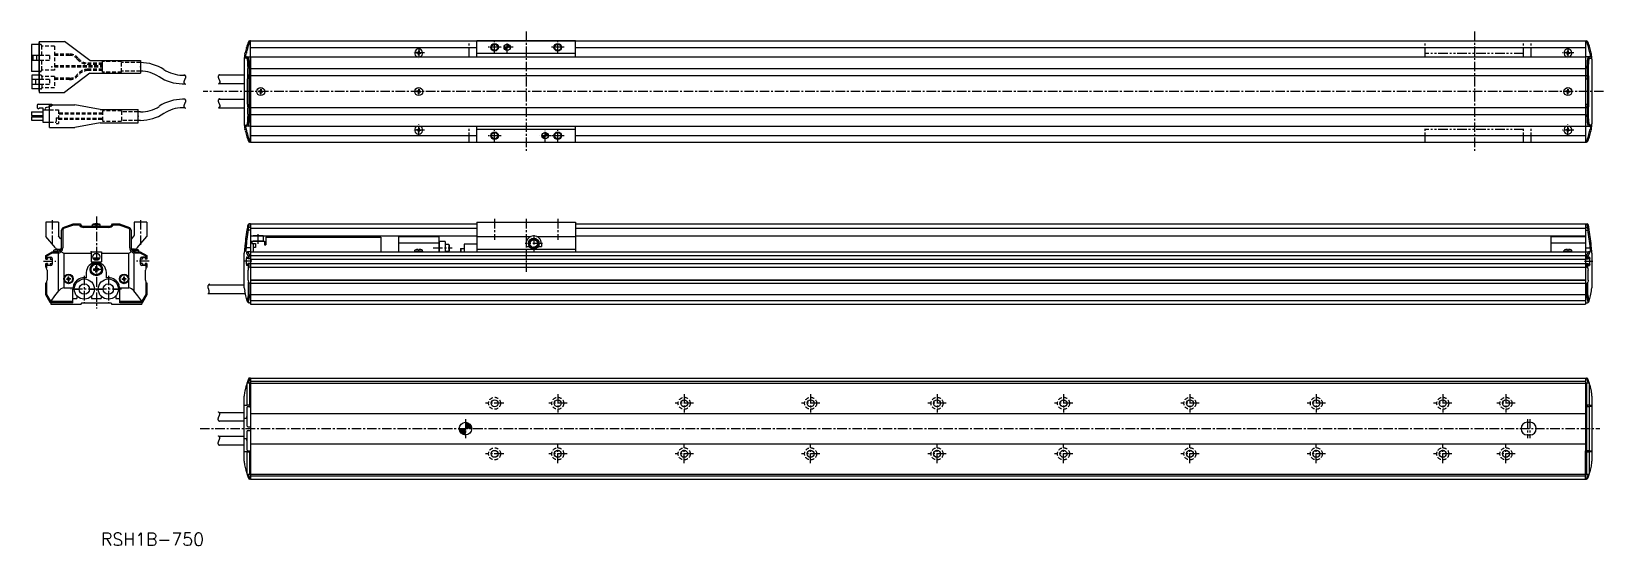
# Model space of a CAD drawing. Extents: x -241 to 1003, y 96 to 503.
import ezdxf

# ---------------------------------------------------------------- set-up
doc = ezdxf.new("R2010")
doc.units = 0
for name, pattern in [('CENTER', [12, 7.5, -1.5, 1.5, -1.5]), ('CONTINOUS', [0]), ('DASHED', [4.5, 3, -1.5]), ('PHANTOM', [15, 7.5, -1.5, 1.5, -1.5, 1.5, -1.5])]:
    doc.linetypes.add(name, pattern=pattern)
doc.layers.get('0').update_dxf_attribs({"linetype": 'CONTINUOUS'})
doc.layers.add('CENTER', color=1, linetype='CENTER')
doc.styles.get("Standard").update_dxf_attribs({"font": 'txt.shx', "height": 10})

msp = doc.modelspace()

# ---------------------------------------------------------------- texts
at = {"color": 7, "linetype": 'CONTINOUS'}
msp.add_text('RSH1B-750', height=10, dxfattribs=at).set_placement((-185.9, 96.3))

# ---------------------------------------------------------------- blocks, each defined once
blk = doc.blocks.new('DTL0002')
at = {"color": 0, "linetype": 'CONTINUOUS'}
for p, q in [((0, 0), (0, -8)), ((0, 0), (8, 0)), ((8, 0), (8, -8)), ((0, -8), (8, -8)), ((2, -4.9), (6, -4.9)), ((2.3, -5.4), (5.7, -5.4)), ((2.9, -5.9), (5.1, -5.9)), ((4, -2.1), (4, -4.9))]:
    blk.add_line(p, q, dxfattribs=at)
blk.add_circle((4, -4), 2.75, dxfattribs=at)
at = {"color": 0}
blk.add_point((0, 0), dxfattribs=at)
blk = doc.blocks.new('DTL0003')
at = {"color": 0, "linetype": 'CONTINUOUS'}
for p, q in [((-1, 0.2), (-1.7, 0.2)), ((-1.7, 0.2), (-1.7, -0.2)), ((-0.2, 1.7), (0.2, 1.7)), ((-0.2, 1.7), (-0.2, 1)), ((0.2, 1.7), (0.2, 1)), ((1, 0.2), (1.7, 0.2)), ((1.7, 0.2), (1.7, -0.2)), ((-1, -0.2), (-1.7, -0.2)), ((-0.2, -1.7), (-0.2, -1)), ((-0.2, -1.7), (0.2, -1.7)), ((0.2, -1.7), (0.2, -1)), ((1, -0.2), (1.7, -0.2))]:
    blk.add_line(p, q, dxfattribs=at)
for radius in [3.75, 3.15]:
    blk.add_circle((0, 0), radius, dxfattribs=at)
for centre, start, end in [((-1, 1), 270, 0), ((1, 1), 180, 270), ((-1, -1), 0, 90.0001), ((1, -1), 90, 180)]:
    blk.add_arc(centre, 0.748, start, end, dxfattribs=at)
at = {"color": 0}
blk.add_point((0, 0), dxfattribs=at)
blk.add_point((0, 0), dxfattribs=at)
blk = doc.blocks.new('DTL0004')
at = {"color": 0, "linetype": 'CONTINUOUS'}
for p, q in [((-3.2, 0), (-3, 1.3)), ((3.2, 0), (-3.2, 0)), ((-0.4, 1.3), (-3, 1.3)), ((-0.4, 1.9), (-0.4, 0.9)), ((0.4, 0.9), (-0.4, 0.9)), ((0.4, 1.9), (0.4, 0.9)), ((3, 1.3), (0.4, 1.3)), ((3.2, 0), (3, 1.3))]:
    blk.add_line(p, q, dxfattribs=at)
for start, end in [(92.8723, 112.3565), (67.6435, 87.1277)]:
    blk.add_arc((0, -6.1), 7.98, start, end, dxfattribs=at)
at = {"color": 0}
blk.add_point((0, 0), dxfattribs=at)
blk.add_point((0, 0), dxfattribs=at)
blk = doc.blocks.new('*X7')
at = {"color": 0, "linetype": 'CONTINOUS'}
for p, q in [((97.5, 188), (98.3, 188.9)), ((97.5, 188.4), (97.9, 188.9)), ((97.6, 187.7), (98.8, 188.9)), ((97.7, 187.3), (99.2, 188.9)), ((97.8, 187), (99.7, 188.9)), ((97.9, 186.7), (100.1, 188.9)), ((98.1, 186.4), (100.6, 188.9)), ((98.3, 186.1), (101, 188.9)), ((98.5, 185.9), (101.5, 188.9)), ((98.7, 185.6), (101.9, 188.9)), ((98.9, 185.4), (102.4, 188.9)), ((99.1, 185.2), (102.4, 188.5)), ((99.3, 184.9), (102.4, 188.1)), ((99.6, 184.8), (102.4, 187.6)), ((99.9, 184.6), (102.4, 187.2)), ((100.1, 184.4), (102.4, 186.7)), ((102.4, 193), (103.3, 193.8)), ((102.4, 193.4), (102.9, 193.8)), ((102.4, 192.5), (103.6, 193.7)), ((102.4, 192.1), (104, 193.6)), ((102.4, 191.6), (104.3, 193.5)), ((102.4, 191.2), (104.6, 193.4)), ((102.4, 190.7), (104.9, 193.2)), ((102.4, 190.3), (105.2, 193)), ((102.4, 189.8), (105.5, 192.9)), ((102.4, 189.4), (105.7, 192.7)), ((102.4, 189), (105.9, 192.4)), ((102.8, 188.9), (106.2, 192.2)), ((103.3, 188.9), (106.4, 192)), ((103.7, 188.9), (106.5, 191.7)), ((104.1, 188.9), (106.7, 191.4)), ((104.6, 188.9), (106.9, 191.2)), ((105, 188.9), (107, 190.9)), ((105.5, 188.9), (107.2, 190.5)), ((105.9, 188.9), (107.3, 190.2)), ((106.4, 188.9), (107.3, 189.8)), ((106.8, 188.9), (107.4, 189.4)), ((107.3, 188.9), (107.4, 189)), ((100.5, 184.3), (102.4, 186.3)), ((100.8, 184.2), (102.4, 185.8)), ((101.1, 184), (102.4, 185.4)), ((101.5, 184), (102.4, 184.9)), ((101.9, 183.9), (102.4, 184.5)), ((102.3, 183.9), (102.4, 184))]:
    blk.add_line(p, q, dxfattribs=at)
blk = doc.blocks.new('*X8')
at = {"color": 0, "linetype": 'CONTINOUS'}
for p, q in [((132.9, 490.5), (133.1, 490.6)), ((132.9, 490.5), (133.1, 490.6)), ((132.9, 490.6), (133, 490.6)), ((133, 489.9), (133.8, 490.6)), ((133, 490), (133.7, 490.6)), ((133, 490.1), (133.6, 490.6)), ((133, 490.1), (133.5, 490.6)), ((133, 490.2), (133.4, 490.6)), ((133, 490.3), (133.3, 490.6)), ((133, 490.4), (133.2, 490.6)), ((133.1, 489.7), (134.1, 490.6)), ((133.1, 489.7), (134, 490.6)), ((133.1, 489.8), (134, 490.6)), ((133.1, 489.9), (133.9, 490.6)), ((133.2, 489.5), (134.4, 490.6)), ((133.2, 489.5), (134.3, 490.6)), ((133.2, 489.6), (134.2, 490.6)), ((133.3, 489.3), (134.7, 490.6)), ((133.3, 489.4), (134.6, 490.6)), ((133.3, 489.4), (134.5, 490.6)), ((133.4, 489.2), (134.9, 490.6)), ((133.4, 489.2), (134.8, 490.6)), ((133.4, 489.3), (134.8, 490.6)), ((133.5, 489.1), (135.1, 490.6)), ((133.5, 489.1), (135, 490.6)), ((133.6, 488.9), (135.4, 490.6)), ((133.6, 489), (135.3, 490.6)), ((133.6, 489), (135.2, 490.6)), ((133.7, 488.9), (135.4, 490.6)), ((133.7, 488.8), (135.4, 490.5)), ((133.8, 488.8), (135.4, 490.4)), ((133.8, 488.7), (135.4, 490.3)), ((133.9, 488.7), (135.4, 490.3)), ((133.9, 488.7), (135.4, 490.2)), ((134, 488.6), (135.4, 490.1)), ((134, 488.6), (135.4, 490)), ((134.1, 488.5), (135.4, 489.9)), ((134.1, 488.5), (135.4, 489.8)), ((134.2, 488.5), (135.4, 489.7)), ((134.3, 488.4), (135.4, 489.6)), ((134.3, 488.4), (135.4, 489.5)), ((134.4, 488.4), (135.4, 489.5)), ((134.4, 488.4), (135.4, 489.4)), ((134.5, 488.3), (135.4, 489.3)), ((134.6, 488.3), (135.4, 489.2)), ((134.6, 488.3), (135.4, 489.1)), ((134.7, 488.3), (135.4, 489)), ((134.8, 488.2), (135.4, 488.9)), ((134.8, 488.2), (135.4, 488.8)), ((134.9, 488.2), (135.4, 488.7)), ((135, 488.2), (135.4, 488.6)), ((135.1, 488.2), (135.4, 488.6)), ((135.1, 488.2), (135.4, 488.5)), ((135.2, 488.2), (135.4, 488.4)), ((135.3, 488.2), (135.4, 488.3)), ((135.4, 492.4), (136.1, 493.1)), ((135.4, 492.5), (136, 493.1)), ((135.4, 492.6), (136, 493.1)), ((135.4, 492.7), (135.9, 493.1)), ((135.4, 492.8), (135.8, 493.1)), ((135.4, 492.9), (135.7, 493.1)), ((135.4, 492.9), (135.6, 493.1)), ((135.4, 493), (135.6, 493.1)), ((135.4, 493.1), (135.5, 493.1)), ((135.4, 492), (136.4, 493)), ((135.4, 492.1), (136.3, 493)), ((135.4, 492.2), (136.2, 493)), ((135.4, 492.3), (136.2, 493)), ((135.4, 491.7), (136.6, 492.9)), ((135.4, 491.8), (136.6, 492.9)), ((135.4, 491.9), (136.5, 492.9)), ((135.4, 492), (136.4, 492.9)), ((135.4, 491.4), (136.8, 492.8)), ((135.4, 491.5), (136.7, 492.8)), ((135.4, 491.6), (136.7, 492.8)), ((135.4, 491.2), (136.9, 492.7)), ((135.4, 491.2), (136.9, 492.7)), ((135.4, 491.3), (136.8, 492.7)), ((135.4, 491), (137, 492.6)), ((135.4, 491.1), (137, 492.6)), ((135.4, 490.8), (137.1, 492.5)), ((135.4, 490.9), (137.1, 492.5)), ((135.4, 490.7), (137.2, 492.4)), ((135.4, 488.1), (135.4, 488.2)), ((135.5, 490.6), (137.2, 492.4)), ((135.6, 490.6), (137.3, 492.4)), ((135.7, 490.6), (137.4, 492.3)), ((135.7, 490.6), (137.3, 492.3)), ((135.8, 490.6), (137.4, 492.2)), ((135.9, 490.6), (137.4, 492.2)), ((136, 490.6), (137.5, 492.1)), ((136.1, 490.6), (137.5, 492.1)), ((136.2, 490.6), (137.5, 492)), ((136.3, 490.6), (137.6, 491.9)), ((136.4, 490.6), (137.6, 491.9)), ((136.5, 490.6), (137.7, 491.8)), ((136.5, 490.6), (137.6, 491.8)), ((136.6, 490.6), (137.7, 491.7)), ((136.7, 490.6), (137.7, 491.7)), ((136.8, 490.6), (137.8, 491.6)), ((136.9, 490.6), (137.8, 491.5)), ((137, 490.6), (137.8, 491.5)), ((137.1, 490.6), (137.8, 491.4)), ((137.2, 490.6), (137.8, 491.3)), ((137.3, 490.6), (137.9, 491.3)), ((137.4, 490.6), (137.9, 491.2)), ((137.4, 490.6), (137.9, 491.1)), ((137.5, 490.6), (137.9, 491)), ((137.6, 490.6), (137.9, 491)), ((137.7, 490.6), (137.9, 490.9)), ((137.8, 490.6), (137.9, 490.8)), ((137.9, 490.6), (137.9, 490.7))]:
    blk.add_line(p, q, dxfattribs=at)
blk = doc.blocks.new('*X9')
at = {"color": 0, "linetype": 'CONTINOUS'}
for p, q in [((165.4, 422.4), (166.1, 423.1)), ((165.4, 422.5), (166, 423.1)), ((165.4, 422.6), (165.9, 423.1)), ((165.4, 422.7), (165.9, 423.1)), ((165.4, 422.8), (165.8, 423.1)), ((165.4, 422.9), (165.7, 423.1)), ((165.4, 422.9), (165.6, 423.1)), ((165.4, 423), (165.6, 423.1)), ((165.4, 423.1), (165.5, 423.1)), ((165.4, 422.1), (166.4, 423)), ((165.4, 422.1), (166.3, 423)), ((165.4, 422.2), (166.2, 423)), ((165.4, 422.3), (166.2, 423)), ((165.4, 421.7), (166.6, 422.9)), ((165.4, 421.8), (166.5, 422.9)), ((165.4, 421.9), (166.5, 422.9)), ((165.4, 422), (166.4, 422.9)), ((165.4, 421.6), (166.7, 422.8)), ((162.9, 420.5), (163.1, 420.6)), ((162.9, 420.5), (163.1, 420.6)), ((162.9, 420.6), (163, 420.6)), ((163, 419.9), (163.8, 420.6)), ((163, 420), (163.7, 420.6)), ((163, 420.1), (163.6, 420.6)), ((163, 420.1), (163.5, 420.6)), ((163, 420.2), (163.4, 420.6)), ((163, 420.3), (163.3, 420.6)), ((163, 420.4), (163.2, 420.6)), ((163.1, 419.7), (164.1, 420.6)), ((163.1, 419.7), (164, 420.6)), ((163.1, 419.8), (163.9, 420.6)), ((163.1, 419.9), (163.9, 420.6)), ((163.2, 419.5), (164.4, 420.6)), ((163.2, 419.5), (164.3, 420.6)), ((163.2, 419.6), (164.2, 420.6)), ((163.3, 419.3), (164.7, 420.6)), ((163.3, 419.4), (164.6, 420.6)), ((163.3, 419.4), (164.5, 420.6)), ((163.4, 419.2), (164.9, 420.6)), ((163.4, 419.2), (164.8, 420.6)), ((163.4, 419.3), (164.8, 420.6)), ((163.5, 419.1), (165.1, 420.6)), ((163.5, 419.1), (165, 420.6)), ((163.6, 418.9), (165.4, 420.6)), ((163.6, 419), (165.3, 420.6)), ((163.6, 419), (165.2, 420.6)), ((163.7, 418.9), (165.4, 420.6)), ((163.7, 418.8), (165.4, 420.5)), ((163.8, 418.7), (165.4, 420.4)), ((163.8, 418.8), (165.4, 420.4)), ((163.9, 418.7), (165.4, 420.3)), ((163.9, 418.7), (165.4, 420.2)), ((164, 418.6), (165.4, 420.1)), ((164, 418.6), (165.4, 420)), ((164.1, 418.5), (165.4, 419.9)), ((164.1, 418.5), (165.4, 419.8)), ((164.2, 418.5), (165.4, 419.7)), ((164.3, 418.4), (165.4, 419.6)), ((164.3, 418.4), (165.4, 419.5)), ((164.4, 418.4), (165.4, 419.5)), ((164.4, 418.4), (165.4, 419.4)), ((164.5, 418.3), (165.4, 419.3)), ((164.6, 418.3), (165.4, 419.2)), ((164.6, 418.3), (165.4, 419.1)), ((164.7, 418.3), (165.4, 419)), ((164.8, 418.2), (165.4, 418.9)), ((164.8, 418.2), (165.4, 418.8)), ((164.9, 418.2), (165.4, 418.7)), ((165, 418.2), (165.4, 418.7)), ((165.1, 418.2), (165.4, 418.6)), ((165.1, 418.2), (165.4, 418.5)), ((165.2, 418.2), (165.4, 418.4)), ((165.3, 418.2), (165.4, 418.3)), ((165.4, 421.4), (166.8, 422.8)), ((165.4, 421.5), (166.7, 422.8)), ((165.4, 421.2), (166.9, 422.7)), ((165.4, 421.2), (166.9, 422.7)), ((165.4, 421.3), (166.8, 422.7)), ((165.4, 421), (167, 422.6)), ((165.4, 421.1), (167, 422.6)), ((165.4, 420.8), (167.1, 422.5)), ((165.4, 420.9), (167.1, 422.5)), ((165.4, 420.7), (167.2, 422.4)), ((165.4, 418.1), (165.4, 418.2)), ((165.5, 420.6), (167.2, 422.4)), ((165.6, 420.6), (167.3, 422.4)), ((165.6, 420.6), (167.3, 422.3)), ((165.7, 420.6), (167.4, 422.3)), ((165.8, 420.6), (167.4, 422.2)), ((165.9, 420.6), (167.4, 422.2)), ((166, 420.6), (167.5, 422.1)), ((166.1, 420.6), (167.5, 422.1)), ((166.2, 420.6), (167.5, 422)), ((166.3, 420.6), (167.6, 422)), ((166.4, 420.6), (167.6, 421.9)), ((166.5, 420.6), (167.7, 421.8)), ((166.5, 420.6), (167.6, 421.8)), ((166.6, 420.6), (167.7, 421.7)), ((166.7, 420.6), (167.7, 421.7)), ((166.8, 420.6), (167.8, 421.6)), ((166.9, 420.6), (167.8, 421.5)), ((167, 420.6), (167.8, 421.5)), ((167.1, 420.6), (167.8, 421.4)), ((167.2, 420.6), (167.8, 421.3)), ((167.3, 420.6), (167.9, 421.3)), ((167.3, 420.6), (167.9, 421.2)), ((167.4, 420.6), (167.9, 421.1)), ((167.5, 420.6), (167.9, 421)), ((167.6, 420.6), (167.9, 421)), ((167.7, 420.6), (167.9, 420.9)), ((167.8, 420.6), (167.9, 420.8)), ((167.9, 420.6), (167.9, 420.7))]:
    blk.add_line(p, q, dxfattribs=at)

# ---------------------------------------------------------------- linework, layer by layer
at = {"color": 7, "linetype": 'CONTINOUS'}
for p, q in [((-240.9, 492.9), (-240.9, 471.4)), ((-234.7, 492.9), (-240.9, 492.9)), ((-72.1, 485.4), (-71.9, 486.4)), ((-70.9, 486.1), (-71.2, 485.4)), ((-69.9, 490.5), (-69.8, 490.5)), ((-68.3, 495.6), (-68.1, 495.6)), ((-67.6, 495.6), (-68.1, 495.6)), ((-67.6, 483.1), (-67.6, 495.6)), ((-67.6, 495.6), (988.4, 495.6)), ((-67.6, 415.6), (-67.6, 495.6)), ((-67.6, 490.4), (111.4, 490.4)), ((63.7, 486.4), (63.7, 485.9)), ((64.4, 486.4), (63.7, 486.4)), ((64.4, 485.9), (63.7, 485.9)), ((65.2, 487.9), (65.2, 487.1)), ((65.2, 487.9), (65.7, 487.9)), ((65.2, 484.4), (65.2, 485.2)), ((65.7, 487.9), (65.7, 487.1)), ((65.7, 484.4), (65.7, 485.2)), ((66.4, 486.4), (67.2, 486.4)), ((66.4, 485.9), (67.2, 485.9)), ((67.2, 486.4), (67.2, 485.9)), ((189.4, 495.6), (111.4, 495.6)), ((111.4, 483.1), (111.4, 495.6)), ((189.4, 485.6), (111.4, 485.6)), ((189.4, 483.1), (189.4, 495.6)), ((189.4, 490.4), (988.4, 490.4)), ((972.7, 486.4), (972.7, 485.9)), ((973.4, 486.4), (972.7, 486.4)), ((973.4, 485.9), (972.7, 485.9)), ((974.2, 487.9), (974.2, 487.1)), ((974.2, 487.9), (974.7, 487.9)), ((974.2, 484.4), (974.2, 485.2)), ((974.7, 487.9), (974.7, 487.1)), ((974.7, 484.4), (974.7, 485.2)), ((975.4, 486.4), (976.2, 486.4)), ((975.4, 485.9), (976.2, 485.9)), ((976.2, 486.4), (976.2, 485.9)), ((988.4, 495.6), (988.4, 415.6)), ((988.4, 495.6), (989, 495.6)), ((989.2, 495.6), (989, 495.6)), ((990.8, 490.5), (990.7, 490.5)), ((991.8, 486.1), (992, 485.4)), ((993, 485.4), (992.8, 486.4)), ((-234.7, 484.1), (-240.9, 484.1)), ((-234.7, 480.1), (-240.9, 480.1)), ((-239.9, 484.1), (-239.9, 480.1)), ((-236.9, 484.1), (-236.9, 480.1)), ((-184.7, 471), (-184.7, 479.3)), ((-72.6, 481.3), (-72.6, 430)), ((-72.5, 483.3), (-72.5, 483.3)), ((-70.4, 482.1), (-72.2, 482.1)), ((-71.2, 483.1), (-67.6, 483.1)), ((-69.7, 469), (-69.7, 473.7)), ((-68.7, 473.9), (-68.7, 473.9)), ((-68.7, 473.9), (-68.7, 468.4)), ((-67.6, 483.1), (-67.6, 428.1)), ((-67.6, 483.1), (988.4, 483.1)), ((-67.6, 483.1), (111.4, 483.1)), ((-67.6, 473.9), (988.4, 473.9)), ((65.2, 484.4), (65.7, 484.4)), ((189.4, 483.1), (988.4, 483.1)), ((974.2, 484.4), (974.7, 484.4)), ((992.1, 483.1), (988.4, 483.1)), ((989.6, 473.9), (989.6, 473.9)), ((989.6, 473.9), (989.6, 468.4)), ((990.6, 469), (990.6, 473.7)), ((991.3, 482.1), (993.1, 482.1)), ((993.3, 483.3), (993.3, 483.3)), ((993.4, 481.3), (993.4, 430)), ((-234.7, 471.4), (-240.9, 471.4)), ((-234.7, 468.6), (-240.7, 468.6)), ((-240.7, 468.6), (-240.7, 457.6)), ((-234.7, 465.1), (-240.7, 465.1)), ((-234.7, 461.1), (-240.7, 461.1)), ((-237.7, 465.1), (-237.7, 461.1)), ((-121.7, 461.7), (-119.6, 461.7)), ((-121.5, 468.5), (-119.6, 468.5)), ((-72.6, 468.5), (-92.7, 468.5)), ((-72.6, 461.7), (-92.7, 461.7)), ((-70.1, 445.6), (-70.1, 465.6)), ((-69.1, 465.6), (-69.1, 445.6)), ((-67.6, 465.6), (-69.1, 465.6)), ((-68.7, 468.4), (-68.6, 468.4)), ((-67.6, 468.4), (-68.6, 468.4)), ((-67.6, 468.4), (988.4, 468.4)), ((988.4, 468.4), (989.5, 468.4)), ((988.4, 465.6), (990, 465.6)), ((989.6, 468.4), (989.5, 468.4)), ((990, 465.6), (990, 445.6)), ((990.9, 445.6), (990.9, 465.6)), ((-234.7, 457.6), (-240.7, 457.6)), ((-119.6, 449.5), (-121.4, 449.5)), ((-92.7, 449.5), (-72.6, 449.5)), ((-61.3, 455.9), (-61.3, 455.4)), ((-60.6, 455.9), (-61.3, 455.9)), ((-60.6, 455.4), (-61.3, 455.4)), ((-59.8, 457.4), (-59.8, 456.6)), ((-59.8, 457.4), (-59.3, 457.4)), ((-59.8, 453.9), (-59.8, 454.7)), ((-59.8, 453.9), (-59.3, 453.9)), ((-59.3, 457.4), (-59.3, 456.6)), ((-59.3, 453.9), (-59.3, 454.7)), ((-58.6, 455.9), (-57.8, 455.9)), ((-58.6, 455.4), (-57.8, 455.4)), ((-57.8, 455.9), (-57.8, 455.4)), ((63.7, 455.9), (63.7, 455.4)), ((64.4, 455.9), (63.7, 455.9)), ((64.4, 455.4), (63.7, 455.4)), ((65.2, 457.4), (65.2, 456.6)), ((65.2, 457.4), (65.7, 457.4)), ((65.2, 453.9), (65.2, 454.7)), ((65.2, 453.9), (65.7, 453.9)), ((65.7, 457.4), (65.7, 456.6)), ((65.7, 453.9), (65.7, 454.7)), ((66.4, 455.9), (67.2, 455.9)), ((66.4, 455.4), (67.2, 455.4)), ((67.2, 455.9), (67.2, 455.4)), ((972.7, 455.9), (972.7, 455.4)), ((973.4, 455.9), (972.7, 455.9)), ((973.4, 455.4), (972.7, 455.4)), ((974.2, 457.4), (974.2, 456.6)), ((974.2, 457.4), (974.7, 457.4)), ((974.2, 453.9), (974.2, 454.7)), ((974.2, 453.9), (974.7, 453.9)), ((974.7, 457.4), (974.7, 456.6)), ((974.7, 453.9), (974.7, 454.7)), ((975.4, 455.9), (976.2, 455.9)), ((975.4, 455.4), (976.2, 455.4)), ((976.2, 455.9), (976.2, 455.4)), ((-240.9, 439.4), (-231.9, 439.4)), ((-240.9, 439.4), (-240.9, 436.7)), ((-240.9, 436.7), (-231.9, 436.7)), ((-240.9, 435.6), (-240.9, 432.9)), ((-240.9, 435.6), (-231.9, 435.6)), ((-236.4, 444.6), (-236.4, 442.8)), ((-235.5, 441.9), (-236.4, 442.8)), ((-235.5, 445.5), (-224.7, 445.5)), ((-235.5, 441.9), (-234.6, 442.8)), ((-234.6, 442.8), (-231.9, 442.8)), ((-231.9, 442.8), (-231.9, 431.3)), ((-231.9, 441), (-226.6, 441)), ((-229.4, 443), (-226.6, 443.7)), ((-224.7, 445.5), (-224.7, 445.1)), ((-154.6, 439.5), (-156.6, 439.5)), ((-119.7, 442.8), (-121.4, 442.8)), ((-92.6, 442.8), (-72.6, 442.8)), ((-69.7, 437.6), (-69.7, 442.3)), ((-67.6, 445.6), (-69.1, 445.6)), ((-68.6, 442.9), (-68.7, 442.9)), ((-68.7, 442.9), (-68.7, 437.4)), ((-68.7, 437.4), (-68.7, 437.4)), ((-67.6, 442.9), (-68.6, 442.9)), ((-67.6, 442.9), (988.4, 442.9)), ((-67.6, 437.4), (988.4, 437.4)), ((988.4, 445.6), (990, 445.6)), ((988.4, 442.9), (989.5, 442.9)), ((989.5, 442.9), (989.6, 442.9)), ((989.6, 442.9), (989.6, 437.4)), ((989.6, 437.4), (989.6, 437.4)), ((990.6, 437.6), (990.6, 442.3)), ((-240.9, 432.9), (-231.9, 432.9)), ((-231.9, 431.3), (-226.6, 431.3)), ((-154.6, 432.8), (-156.6, 432.8)), ((-72.5, 428), (-72.5, 428)), ((-72.2, 429.1), (-70.4, 429.1)), ((-71.9, 424.9), (-72.1, 425.9)), ((-67.6, 428.1), (-71.2, 428.1)), ((-70.9, 425.1), (-71.2, 425.9)), ((-67.6, 428.1), (988.4, 428.1)), ((-67.6, 428.1), (-67.6, 415.6)), ((-67.6, 428.1), (111.4, 428.1)), ((63.7, 425.4), (63.7, 424.9)), ((64.4, 425.4), (63.7, 425.4)), ((64.4, 424.9), (63.7, 424.9)), ((65.2, 426.9), (65.2, 426.1)), ((65.2, 426.9), (65.7, 426.9)), ((65.2, 423.4), (65.2, 424.2)), ((65.2, 423.4), (65.7, 423.4)), ((65.7, 426.9), (65.7, 426.1)), ((65.7, 423.4), (65.7, 424.2)), ((66.4, 425.4), (67.2, 425.4)), ((66.4, 424.9), (67.2, 424.9)), ((67.2, 425.4), (67.2, 424.9)), ((111.4, 415.6), (111.4, 428.1)), ((189.4, 425.6), (111.4, 425.6)), ((189.4, 428.1), (988.4, 428.1)), ((189.4, 415.6), (189.4, 428.1)), ((972.7, 425.4), (972.7, 424.9)), ((973.4, 425.4), (972.7, 425.4)), ((973.4, 424.9), (972.7, 424.9)), ((974.2, 426.9), (974.2, 426.1)), ((974.2, 426.9), (974.7, 426.9)), ((974.2, 423.4), (974.2, 424.2)), ((974.2, 423.4), (974.7, 423.4)), ((974.7, 426.9), (974.7, 426.1)), ((974.7, 423.4), (974.7, 424.2)), ((975.4, 425.4), (976.2, 425.4)), ((975.4, 424.9), (976.2, 424.9)), ((976.2, 425.4), (976.2, 424.9)), ((988.4, 428.1), (992.1, 428.1)), ((993.1, 429.1), (991.3, 429.1)), ((991.8, 425.1), (992, 425.9)), ((992.8, 424.9), (993, 425.9)), ((993.3, 428), (993.3, 428)), ((-69.9, 420.8), (-69.8, 420.8)), ((-68.1, 415.6), (-68.3, 415.6)), ((-67.6, 415.6), (-68.1, 415.6)), ((-67.6, 420.8), (111.4, 420.8)), ((-67.6, 415.6), (988.4, 415.6)), ((111.4, 415.6), (189.4, 415.6)), ((189.4, 420.8), (988.4, 420.8)), ((988.4, 415.6), (989, 415.6)), ((989, 415.6), (989.2, 415.6)), ((990.8, 420.8), (990.7, 420.8)), ((-229.6, 352.3), (-229.6, 340.9)), ((-219.6, 352.3), (-229.6, 352.3)), ((-219.6, 352.3), (-219.6, 341.8)), ((-215.8, 347.9), (-207.9, 350.8)), ((-207.7, 349.9), (-215.5, 347.1)), ((-207.9, 350.8), (-202.4, 350.8)), ((-203, 349.9), (-207.7, 349.9)), ((-202.4, 350.8), (-202.4, 350.8)), ((-199.6, 349), (-179.6, 349)), ((-192.8, 349), (-192.7, 350.3)), ((-186.5, 349), (-192.8, 349)), ((-190, 350.3), (-192.7, 350.3)), ((-190, 350.8), (-190, 349.9)), ((-189.2, 349.9), (-190, 349.9)), ((-189.2, 350.8), (-189.2, 349.9)), ((-186.6, 350.3), (-189.2, 350.3)), ((-186.5, 349), (-186.6, 350.3)), ((-176.9, 350.8), (-176.9, 350.8)), ((-176.9, 350.8), (-171.4, 350.8)), ((-171.6, 349.9), (-176.3, 349.9)), ((-163.8, 347.1), (-171.6, 349.9)), ((-171.4, 350.8), (-163.5, 347.9)), ((-149.6, 352.3), (-159.6, 352.3)), ((-159.6, 352.3), (-159.6, 341.8)), ((-149.6, 352.3), (-149.6, 340.9)), ((-67.6, 350.8), (-68.7, 350.8)), ((-68.7, 350.8), (-68.7, 350.8)), ((-67.6, 350.8), (-67.6, 341.3)), ((-67.6, 350.8), (-67.6, 288.3)), ((-67.6, 350.8), (111.4, 350.8)), ((-67.6, 350.8), (-67.6, 341.3)), ((111.4, 352.3), (189.4, 352.3)), ((111.4, 352.3), (111.4, 328.8)), ((189.4, 352.3), (189.4, 328.8)), ((189.4, 350.8), (988.4, 350.8)), ((988.4, 350.8), (988.4, 288.3)), ((988.4, 350.8), (988.4, 341.3)), ((988.4, 350.8), (989.6, 350.8)), ((988.4, 350.8), (988.4, 341.3)), ((989.6, 350.8), (989.6, 350.8)), ((-222, 331.8), (-229.6, 340.9)), ((-217.7, 339.1), (-219.4, 341.1)), ((-217.1, 331.8), (-217.1, 346)), ((-216.1, 346.2), (-216.1, 331.8)), ((-179.6, 348.1), (-199.6, 348.1)), ((-163.1, 331.8), (-163.1, 346.2)), ((-162.1, 346), (-162.1, 331.8)), ((-161.6, 339.1), (-159.9, 341.1)), ((-157.2, 331.8), (-149.6, 340.9)), ((-67.6, 346), (-69.4, 346)), ((-67.6, 347.9), (-69.3, 347.9)), ((-67.6, 347.4), (111.4, 347.4)), ((-67.6, 341.3), (111.4, 341.3)), ((-67.6, 337.3), (-56.6, 337.3)), ((-66.6, 337.3), (-66.6, 335.3)), ((-57.6, 341.3), (-65.6, 341.3)), ((-57.6, 337.3), (-65.6, 337.3)), ((-57.6, 341.3), (-57.6, 337.3)), ((-56.6, 337.3), (-56.6, 334.3)), ((-55.6, 340.3), (35.4, 340.3)), ((-55.6, 340.3), (-55.6, 334.3)), ((35.4, 340.3), (35.4, 328.8)), ((49.4, 341.3), (49.4, 328.8)), ((49.4, 340.8), (81.4, 340.8)), ((49.4, 335.8), (81.4, 335.8)), ((81.4, 341.3), (81.4, 328.8)), ((81.9, 328.8), (81.9, 336.8)), ((86.4, 336.8), (81.9, 336.8)), ((86.4, 336.8), (86.4, 328.8)), ((111.4, 340.9), (154.4, 340.9)), ((158.5, 340.9), (189.4, 340.9)), ((189.4, 347.4), (988.4, 347.4)), ((189.4, 341.3), (988.4, 341.3)), ((960.9, 341.3), (960.9, 328.8)), ((960.9, 340.8), (988.4, 340.8)), ((960.9, 335.8), (988.4, 335.8)), ((988.4, 347.9), (990.1, 347.9)), ((988.4, 346), (990.3, 346)), ((-229.6, 325.8), (-224.5, 328.7)), ((-229.6, 325.7), (-229.6, 325.8)), ((-229.6, 323), (-229.6, 325.7)), ((-224.5, 327.8), (-229, 325.2)), ((-229, 325.2), (-229, 323.2)), ((-228.3, 324.6), (-225.6, 324.6)), ((-228.3, 323.2), (-228.3, 324.6)), ((-228.1, 324.5), (-228.1, 323)), ((-228.1, 324.5), (-226.1, 324.5)), ((-226.1, 324.5), (-226.1, 323)), ((-224.6, 323.6), (-224.6, 318.9)), ((-224.5, 328.7), (-224.5, 328.8)), ((-224.5, 328.8), (-220.1, 328.8)), ((-220.4, 327.8), (-224.5, 327.8)), ((-223.3, 328.8), (-223.2, 330.1)), ((-220.1, 328.8), (-223.3, 328.8)), ((-220.5, 330.1), (-223.2, 330.1)), ((-220.5, 330.6), (-220.5, 329.7)), ((-219.7, 329.7), (-220.5, 329.7)), ((-219.4, 327.9), (-220.4, 327.8)), ((-220.1, 328.8), (-219.4, 328.8)), ((-219.7, 330.8), (-218.1, 330.8)), ((-219.7, 330.6), (-219.7, 329.7)), ((-217.7, 330.1), (-219.7, 330.1)), ((-219.4, 297.8), (-219.4, 327.9)), ((-215.3, 327.8), (-193.6, 327.8)), ((-215.3, 327.8), (-215.3, 300.3)), ((-185.6, 327.8), (-164, 327.8)), ((-164, 300.3), (-164, 327.8)), ((-162, 329.1), (-162, 329.1)), ((-161.6, 330.1), (-159.5, 330.1)), ((-159.5, 330.8), (-161.1, 330.8)), ((-159.9, 328.8), (-159.1, 328.8)), ((-159.9, 327.9), (-159.9, 297.8)), ((-158.9, 327.8), (-159.9, 327.9)), ((-159.5, 330.6), (-159.5, 329.7)), ((-159.5, 329.7), (-158.7, 329.7)), ((-159.1, 328.8), (-154.8, 328.8)), ((-159.1, 328.8), (-156, 328.8)), ((-154.8, 327.8), (-158.9, 327.8)), ((-158.7, 330.6), (-158.7, 329.7)), ((-158.7, 330.1), (-156.1, 330.1)), ((-156, 328.8), (-156.1, 330.1)), ((-154.8, 328.8), (-154.8, 328.7)), ((-154.8, 328.7), (-149.6, 325.8)), ((-150.3, 325.2), (-154.8, 327.8)), ((-154.6, 318.9), (-154.6, 323.6)), ((-153.6, 324.6), (-150.9, 324.6)), ((-153.1, 324.5), (-153.1, 323)), ((-151.1, 324.5), (-153.1, 324.5)), ((-151.1, 324.5), (-151.1, 323)), ((-150.9, 324.6), (-150.9, 323.2)), ((-150.3, 323.2), (-150.3, 325.2)), ((-149.6, 325.8), (-149.6, 325.7)), ((-149.6, 325.7), (-149.6, 323)), ((-72.6, 300.3), (-72.6, 327.8)), ((-72.5, 329.1), (-72.5, 329.1)), ((-67.6, 331.8), (-71.2, 331.8)), ((-71.2, 328.8), (-70.9, 328.8)), ((-70.9, 328.8), (-69.8, 328.8)), ((-70.8, 318.9), (-70.8, 323.6)), ((-69.5, 323.6), (-70.8, 323.6)), ((-70.5, 324.6), (-69.5, 324.6)), ((-69.8, 328.8), (-69.9, 328.7)), ((-67.6, 328.8), (-69.8, 328.8)), ((-69.5, 324.6), (-69.5, 323.2)), ((-69.3, 323.2), (-69.3, 325.2)), ((-68.1, 325.8), (-68.3, 325.7)), ((-68.3, 325.7), (-68.3, 323.2)), ((-67.6, 325.8), (-68.1, 325.8)), ((-67.6, 328.8), (988.4, 328.8)), ((-67.6, 328.8), (-67.6, 287.3)), ((-67.6, 325.8), (988.4, 325.8)), ((-66.6, 335.3), (-63.6, 335.3)), ((-65.6, 335.3), (-65.6, 328.8)), ((-63.6, 332.3), (-65.6, 332.3)), ((-63.6, 335.3), (-63.6, 332.3)), ((-56.6, 334.3), (-55.6, 334.3)), ((81.9, 335.3), (81.4, 335.3)), ((89.2, 334.5), (86.4, 334.5)), ((89.2, 329), (86.4, 329)), ((89.4, 334), (89.2, 334.5)), ((89.2, 334.5), (89.2, 329)), ((89.4, 329.5), (89.2, 329)), ((89.4, 334), (89.4, 329.5)), ((98.4, 331), (98.7, 331.5)), ((98.4, 331), (98.4, 328.8)), ((98.7, 331.5), (98.7, 328.8)), ((98.7, 331.5), (101.4, 331.5)), ((111.4, 334.8), (101.4, 334.8)), ((101.4, 334.8), (101.4, 328.8)), ((111.4, 330.8), (189.4, 330.8)), ((150.4, 335.3), (150.4, 333)), ((150.4, 333), (152.8, 333)), ((160, 333), (162.4, 333)), ((162.4, 335.3), (162.4, 333)), ((988.4, 331.8), (992.1, 331.8)), ((988.4, 328.8), (990.7, 328.8)), ((988.4, 328.8), (988.4, 287.3)), ((988.4, 325.8), (989, 325.8)), ((989, 325.8), (989.2, 325.7)), ((989.2, 325.7), (989.2, 323.2)), ((990.2, 323.2), (990.2, 325.2)), ((991.4, 324.6), (990.4, 324.6)), ((990.4, 324.6), (990.4, 323.2)), ((990.4, 323.6), (991.7, 323.6)), ((991.8, 328.8), (990.7, 328.8)), ((990.7, 328.8), (990.8, 328.7)), ((991.7, 318.9), (991.7, 323.6)), ((992, 328.8), (991.8, 328.8)), ((993.3, 329.1), (993.3, 329.1)), ((993.4, 327.8), (993.4, 300.3)), ((-229, 323.2), (-229.6, 323.2)), ((-229.6, 323), (-228.1, 323)), ((-229.6, 316.5), (-229.6, 319.5)), ((-229.6, 319.5), (-228.1, 319.5)), ((-229.6, 319.4), (-229, 319.4)), ((-229, 323.2), (-228.3, 323.2)), ((-229, 319.4), (-229, 315.7)), ((-228.3, 319.4), (-229, 319.4)), ((-228.6, 314.3), (-228.6, 306.3)), ((-228.3, 317.9), (-228.3, 319.4)), ((-225.6, 317.9), (-228.3, 317.9)), ((-228.1, 319.5), (-228.1, 318.1)), ((-228.1, 318.1), (-226.1, 318.1)), ((-226.1, 323), (-224.6, 323)), ((-226.1, 319.5), (-226.1, 318.1)), ((-226.1, 319.5), (-224.6, 319.5)), ((-224.6, 323), (-224.6, 319.5)), ((-197.6, 312.3), (-197.6, 308.3)), ((-191.8, 315.3), (-191.8, 314.2)), ((-191.8, 315.3), (-190.7, 315.3)), ((-191.8, 314.2), (-190.7, 314.2)), ((-190.2, 316.9), (-190.2, 315.8)), ((-189.1, 316.9), (-190.2, 316.9)), ((-190.2, 313.7), (-190.2, 312.6)), ((-189.1, 312.6), (-190.2, 312.6)), ((-189.1, 316.9), (-189.1, 315.8)), ((-189.1, 313.7), (-189.1, 312.6)), ((-187.5, 315.3), (-188.6, 315.3)), ((-187.5, 314.2), (-188.6, 314.2)), ((-187.5, 315.3), (-187.5, 314.2)), ((-181.6, 308.3), (-181.6, 312.3)), ((-154.6, 323), (-154.6, 319.5)), ((-153.1, 323), (-154.6, 323)), ((-153.1, 319.5), (-154.6, 319.5)), ((-150.9, 317.9), (-153.6, 317.9)), ((-153.1, 319.5), (-153.1, 318.1)), ((-151.1, 318.1), (-153.1, 318.1)), ((-149.6, 323), (-151.1, 323)), ((-151.1, 319.5), (-151.1, 318.1)), ((-149.6, 319.5), (-151.1, 319.5)), ((-150.9, 323.2), (-150.3, 323.2)), ((-150.9, 319.4), (-150.9, 317.9)), ((-150.3, 319.4), (-150.9, 319.4)), ((-150.6, 306.3), (-150.6, 314.3)), ((-149.6, 323.2), (-150.3, 323.2)), ((-150.3, 315.7), (-150.3, 319.4)), ((-150.3, 319.4), (-149.6, 319.4)), ((-149.6, 319.5), (-149.6, 316.5)), ((-69.5, 318.9), (-70.8, 318.9)), ((-69.5, 317.9), (-70.5, 317.9)), ((-67.6, 323.2), (-69.5, 323.2)), ((-67.6, 319.4), (-69.5, 319.4)), ((-69.5, 319.4), (-69.5, 317.9)), ((-69.4, 306.3), (-69.4, 314.3)), ((-69.3, 315.7), (-69.3, 319.4)), ((-68.3, 319.4), (-68.3, 316.5)), ((-67.6, 316.5), (-68.3, 316.5)), ((-67.6, 323), (988.4, 323)), ((-67.6, 319.5), (988.4, 319.5)), ((-67.6, 316.5), (988.4, 316.5)), ((988.4, 323.2), (990.4, 323.2)), ((988.4, 319.4), (990.4, 319.4)), ((988.4, 316.5), (989.2, 316.5)), ((989.2, 319.4), (989.2, 316.5)), ((990.2, 315.7), (990.2, 319.4)), ((990.3, 306.3), (990.3, 314.3)), ((990.4, 319.4), (990.4, 317.9)), ((990.4, 318.9), (991.7, 318.9)), ((990.4, 317.9), (991.4, 317.9)), ((-229.6, 294.8), (-229.6, 304)), ((-229, 304.8), (-229, 295)), ((-215.3, 300.3), (-208.2, 300.3)), ((-208.1, 288.3), (-208.1, 299.3)), ((-207.1, 299.3), (-203.4, 299.3)), ((-197.6, 308.3), (-199.1, 308.3)), ((-194.9, 299.3), (-191.1, 299.3)), ((-188.1, 299.3), (-184.4, 299.3)), ((-180.1, 308.3), (-181.6, 308.3)), ((-175.9, 299.3), (-172.1, 299.3)), ((-171.1, 300.3), (-164, 300.3)), ((-171.1, 288.3), (-171.1, 299.3)), ((-150.3, 295), (-150.3, 304.8)), ((-149.6, 304), (-149.6, 294.8)), ((-100.8, 302.6), (-72.6, 302.6)), ((-69.3, 295), (-69.3, 304.8)), ((-68.3, 304), (-68.3, 294.8)), ((-67.6, 304), (-68.3, 304)), ((-67.6, 306.6), (988.4, 306.6)), ((-67.6, 306.3), (988.4, 306.3)), ((-67.6, 304), (988.4, 304)), ((988.4, 304), (989.2, 304)), ((989.2, 304), (989.2, 294.8)), ((990.2, 295), (990.2, 304.8)), ((-229.6, 294.8), (-229.6, 294.8)), ((-226.1, 288.6), (-229.6, 294.8)), ((-229, 295), (-225.9, 289.6)), ((-225.9, 288.3), (-226.1, 288.6)), ((-225.9, 289.6), (-225.7, 289.8)), ((-208.1, 288.3), (-225.9, 288.3)), ((-225.7, 289.8), (-208.1, 289.8)), ((-225.6, 288.3), (-225.6, 287.3)), ((-225.6, 287.3), (-201.6, 287.3)), ((-208.1, 291.8), (-204.9, 291.8)), ((-204.9, 293.7), (-204.9, 291.8)), ((-201.6, 287.8), (-201.6, 287.3)), ((-201.1, 288.3), (-178.1, 288.3)), ((-193.3, 293.7), (-193.3, 291.8)), ((-193.3, 291.8), (-185.9, 291.8)), ((-185.9, 293.7), (-185.9, 291.8)), ((-177.6, 287.8), (-177.6, 287.3)), ((-177.6, 287.3), (-153.6, 287.3)), ((-174.3, 293.7), (-174.3, 291.8)), ((-174.3, 291.8), (-171.1, 291.8)), ((-171.1, 289.8), (-153.6, 289.8)), ((-153.4, 288.3), (-171.1, 288.3)), ((-153.6, 289.8), (-153.4, 289.6)), ((-153.6, 288.3), (-153.6, 287.3)), ((-153.4, 289.6), (-150.3, 295)), ((-153.2, 288.6), (-153.4, 288.3)), ((-149.6, 294.8), (-153.2, 288.6)), ((-149.6, 294.8), (-149.6, 294.8)), ((-101, 295.9), (-71.8, 295.9)), ((-70.4, 289.8), (-70.4, 289.6)), ((-67.6, 288.3), (-68.5, 288.3)), ((-67.6, 294.8), (-68.3, 294.8)), ((-68.3, 294.8), (-68.3, 294.8)), ((-67.6, 295), (988.4, 295)), ((-67.6, 290.3), (988.4, 290.3)), ((-67.6, 287.3), (988.4, 287.3)), ((988.4, 294.8), (989.2, 294.8)), ((988.4, 288.3), (989.4, 288.3)), ((989.2, 294.8), (989.2, 294.8)), ((991.3, 289.8), (991.3, 289.6)), ((-70.4, 224.9), (-70.4, 225.1)), ((-70.4, 207.4), (-70.4, 224.9)), ((-67.6, 225.1), (-68.5, 225.1)), ((-68.5, 225.1), (-68.5, 207.4)), ((-67.6, 228.9), (-68.3, 228.9)), ((-68.3, 228.9), (-68.3, 228.9)), ((-67.6, 228.9), (-67.6, 148.9)), ((-67.6, 228.9), (988.4, 228.9)), ((-67.6, 225.1), (-67.6, 228.9)), ((-67.6, 226.3), (988.4, 226.3)), ((-67.6, 207.4), (-67.6, 225.1)), ((-67.6, 224.9), (988.4, 224.9)), ((988.4, 228.9), (988.4, 148.9)), ((988.4, 228.9), (988.4, 206.4)), ((988.4, 228.9), (989.2, 228.9)), ((988.4, 225.1), (989.4, 225.1)), ((989.2, 228.9), (989.2, 228.9)), ((989.4, 152.6), (989.4, 225.1)), ((991.3, 225.1), (991.3, 224.9)), ((991.3, 224.9), (991.3, 207.4)), ((-72.6, 163.2), (-72.6, 214.5)), ((993.4, 214.5), (993.4, 163.2)), ((-92.6, 201.7), (-72.6, 201.7)), ((-72.6, 207.3), (-72.4, 207.4)), ((-72.4, 207.4), (-70.4, 207.4)), ((-70.6, 207.3), (-70.4, 207.4)), ((-70.6, 205.4), (-70.6, 191.4)), ((-68.5, 207.4), (-70.4, 207.4)), ((-69.6, 206.4), (-67.6, 206.4)), ((-68.5, 207.4), (-67.6, 207.4)), ((-67.6, 207.4), (-67.6, 206.4)), ((-67.6, 205.4), (-67.6, 206.4)), ((-67.6, 206.4), (-67.6, 190.4)), ((-67.6, 205.4), (-67.6, 204.9)), ((-67.6, 200.9), (988.4, 200.9)), ((988.9, 207.4), (988.4, 207.4)), ((988.4, 206.4), (988.9, 206.4)), ((988.9, 207.4), (988.9, 170.4)), ((991.3, 207.4), (989.9, 207.4)), ((989.9, 207.4), (989.9, 206.4)), ((989.9, 206.4), (991.3, 206.4)), ((991.3, 207.4), (993.3, 207.4)), ((991.3, 206.4), (991.3, 171.4)), ((993.3, 206.4), (991.3, 206.4)), ((993.3, 207.4), (993.4, 207.3)), ((993.4, 206.3), (993.3, 206.4)), ((-92.7, 195), (-72.6, 195)), ((-70.6, 196.9), (-72.6, 196.9)), ((-70.6, 196.9), (-70.6, 198.4)), ((-69.6, 190.4), (-67.6, 190.4)), ((-69.6, 187.4), (-67.6, 187.4)), ((-67.6, 187.4), (-67.6, 171.4)), ((942.4, 193.9), (944.4, 193.9)), ((-92.7, 182.8), (-72.6, 182.8)), ((-92.7, 176), (-72.6, 176)), ((-70.6, 180.9), (-72.6, 180.9)), ((-70.6, 186.4), (-70.6, 172.4)), ((-70.6, 179.4), (-70.6, 180.9)), ((-67.6, 176.9), (988.4, 176.9)), ((942.4, 183.9), (944.4, 183.9)), ((-72.4, 170.4), (-72.6, 170.4)), ((-70.4, 170.4), (-72.4, 170.4)), ((-70.4, 170.4), (-70.6, 170.4)), ((-70.4, 152.8), (-70.4, 170.4)), ((-70.4, 170.4), (-68.5, 170.4)), ((-69.6, 171.4), (-67.6, 171.4)), ((-68.5, 170.4), (-68.5, 152.6)), ((-68.5, 170.4), (-67.6, 170.4)), ((-67.6, 172.8), (-67.6, 172.3)), ((-67.6, 172.3), (-67.6, 171.3)), ((-67.6, 171.3), (-67.6, 170.4)), ((-67.6, 152.6), (-67.6, 170.4)), ((988.9, 171.3), (988.4, 171.3)), ((988.4, 148.9), (988.4, 171.3)), ((988.9, 170.4), (988.4, 170.4)), ((991.3, 171.4), (989.9, 171.4)), ((989.9, 170.4), (989.9, 171.4)), ((989.9, 170.4), (991.3, 170.4)), ((991.3, 171.4), (993.3, 171.4)), ((991.3, 170.4), (991.3, 152.8)), ((993.3, 170.4), (991.3, 170.4)), ((993.3, 171.4), (993.4, 171.4)), ((993.4, 170.4), (993.3, 170.4)), ((-70.4, 152.7), (-70.4, 152.8)), ((-67.6, 152.6), (-68.5, 152.6)), ((-67.6, 152.9), (988.4, 152.9)), ((-67.6, 148.9), (-67.6, 152.6)), ((-67.6, 151.5), (988.4, 151.5)), ((988.4, 152.6), (989.4, 152.6)), ((991.3, 152.8), (991.3, 152.7)), ((-67.6, 148.9), (-68.3, 148.9)), ((-68.3, 148.9), (-68.3, 148.9)), ((-67.6, 148.9), (988.4, 148.9)), ((988.4, 148.9), (989.2, 148.9)), ((989.2, 148.9), (989.2, 148.9))]:
    msp.add_line(p, q, dxfattribs=at)
at = {"color": 0, "linetype": 'CONTINUOUS'}
for p, q in [((-234.7, 495.3), (-214.7, 495.3)), ((-234.7, 495.3), (-234.7, 454.9)), ((-234.7, 455.9), (-234.7, 494.3)), ((-194.7, 480.1), (-214.7, 495.3)), ((-194.7, 480.1), (-154.7, 480.1)), ((-154.7, 480.1), (-154.7, 470.2)), ((-194.7, 470.2), (-214.7, 454.9)), ((-194.7, 470.2), (-154.7, 470.2)), ((-234.7, 454.9), (-214.7, 454.9)), ((-226.6, 445.1), (-222, 445.1)), ((-226.6, 427.2), (-226.6, 445.1)), ((-222, 445.1), (-206.6, 445.1)), ((-186.6, 441.3), (-206.6, 445.1)), ((-186.6, 441.3), (-156.6, 441.3)), ((-156.6, 430.9), (-156.6, 441.3)), ((-226.6, 427.2), (-206.6, 427.2)), ((-186.6, 430.9), (-206.6, 427.2)), ((-186.6, 430.9), (-156.6, 430.9))]:
    msp.add_line(p, q, dxfattribs=at)
at = {"color": 3, "linetype": 'DASHED'}
for p, q in [((-233.9, 492.9), (-234.7, 492.9)), ((-232.9, 491.9), (-232.9, 484.1)), ((-222.7, 491.6), (-232.9, 491.6)), ((-222.7, 491.6), (-222.7, 472.6)), ((-210.7, 485.2), (-222.7, 485.2)), ((-226.7, 484.1), (-234.7, 484.1)), ((-226.7, 480.1), (-234.7, 480.1)), ((-232.9, 480.1), (-232.9, 472.4)), ((-222.7, 472.6), (-232.9, 472.6)), ((-226.7, 484.1), (-226.7, 480.1)), ((-210.7, 484.2), (-222.7, 484.2)), ((-222.7, 476.1), (-184.7, 476.1)), ((-222.7, 475.1), (-184.7, 475.1)), ((-184.7, 478.1), (-196.3, 478.1)), ((-184.7, 477.1), (-196.3, 477.1)), ((-184.7, 473.2), (-196.3, 473.2)), ((-169.7, 479.3), (-184.7, 479.3)), ((-169.7, 471), (-169.7, 479.3)), ((-154.7, 478.5), (-169.7, 478.5)), ((-233.9, 471.4), (-234.7, 471.4)), ((-233.7, 468.6), (-234.7, 468.6)), ((-226.7, 465.1), (-234.7, 465.1)), ((-226.7, 461.1), (-234.7, 461.1)), ((-232.7, 467.6), (-232.7, 465.1)), ((-232.7, 461.1), (-232.7, 458.6)), ((-222.7, 467.6), (-232.4, 467.6)), ((-226.7, 465.1), (-226.7, 461.1)), ((-222.7, 467.6), (-222.7, 458.6)), ((-210.7, 466.1), (-222.7, 466.1)), ((-210.7, 465.1), (-222.7, 465.1)), ((-184.7, 472.2), (-196.3, 472.2)), ((-169.7, 471), (-184.7, 471)), ((-154.7, 471.7), (-169.7, 471.7)), ((-233.7, 457.6), (-234.7, 457.6)), ((-222.7, 458.6), (-232.7, 458.6)), ((-226.6, 443.7), (-224.7, 444.2)), ((-226.6, 441), (-219.6, 441)), ((-224.7, 445.1), (-224.7, 444.2)), ((-219.6, 441), (-219.6, 430.4)), ((-184.6, 438.6), (-219.6, 438.6)), ((-184.6, 437.6), (-219.6, 437.6)), ((-169.6, 440.2), (-184.6, 440.2)), ((-184.6, 440.2), (-184.6, 432)), ((-169.6, 440.2), (-169.6, 432)), ((-156.6, 439.5), (-169.6, 439.5)), ((-226.6, 431.3), (-221.4, 431.3)), ((-221.4, 434.9), (-219.6, 434.9)), ((-221.4, 434.9), (-221.4, 430.4)), ((-221.4, 430.4), (-219.6, 430.4)), ((-219.6, 434.6), (-184.6, 434.6)), ((-219.6, 433.6), (-184.6, 433.6)), ((-169.6, 432), (-184.6, 432)), ((-156.6, 432.8), (-169.6, 432.8))]:
    msp.add_line(p, q, dxfattribs=at)
at = {"color": 3, "linetype": 'PHANTOM'}
for p, q in [((105.4, 483.1), (105.4, 495.6)), ((861.4, 483.1), (861.4, 495.6)), ((939.4, 485.6), (861.4, 485.6)), ((939.4, 483.1), (939.4, 495.6)), ((945.4, 483.1), (945.4, 495.6)), ((105.4, 415.6), (105.4, 428.1)), ((861.4, 415.6), (861.4, 428.1)), ((939.4, 425.6), (861.4, 425.6)), ((939.4, 415.6), (939.4, 428.1)), ((945.4, 415.6), (945.4, 428.1))]:
    msp.add_line(p, q, dxfattribs=at)
at = {"color": 7, "linetype": 'CONTINOUS'}
for points in [[(-71.5, 484), (-71.4, 484.5), (-71.2, 485.4)], [(-70.8, 490.5), (-70.8, 490.5), (-70.8, 490.5), (-70.7, 490.6), (-70.5, 490.6), (-70.3, 490.5), (-69.9, 490.5)], [(991.7, 490.5), (991.7, 490.5), (991.7, 490.5), (991.6, 490.6), (991.4, 490.6), (991.1, 490.5), (990.8, 490.5)], [(992.3, 484), (992.3, 484.5), (992, 485.4)], [(-71.5, 427.3), (-71.4, 426.8), (-71.2, 425.9)], [(992.3, 427.3), (992.3, 426.8), (992, 425.9)], [(-70.8, 420.8), (-70.8, 420.8), (-70.8, 420.8), (-70.7, 420.7), (-70.5, 420.7), (-70.3, 420.8), (-69.9, 420.8)], [(991.7, 420.8), (991.7, 420.8), (991.7, 420.8), (991.6, 420.7), (991.4, 420.7), (991.1, 420.8), (990.8, 420.8)], [(-69.4, 346), (-69.4, 346.4), (-69.3, 347), (-69.3, 347.5), (-69.3, 347.9)], [(990.3, 346), (990.3, 346.4), (990.2, 347), (990.2, 347.5), (990.1, 347.9)], [(-218, 329.7), (-218.5, 329.2), (-219.4, 328.8)], [(-159.9, 328.8), (-160.8, 329.2), (-161.3, 329.7)], [(-71.2, 328.8), (-71.4, 329.2), (-71.5, 329.7)], [(-70.5, 324.6), (-70.5, 324.6), (-70.6, 324.5), (-70.7, 324.4), (-70.7, 324.1), (-70.8, 323.8), (-70.8, 323.6)], [(991.4, 324.6), (991.4, 324.6), (991.5, 324.5), (991.6, 324.4), (991.6, 324.1), (991.7, 323.8), (991.7, 323.6)], [(992, 328.8), (992.3, 329.2), (992.3, 329.7)], [(-228.6, 314.3), (-228.7, 314.8), (-229, 315.7)], [(-150.3, 315.7), (-150.5, 315.2), (-150.6, 314.3)], [(-70.8, 318.9), (-70.8, 318.8), (-70.8, 318.5), (-70.7, 318.2), (-70.6, 318), (-70.5, 317.9), (-70.5, 317.9)], [(-69.3, 315.7), (-69.4, 315.2), (-69.4, 314.3)], [(990.2, 315.7), (990.2, 315.2), (990.3, 314.3)], [(991.7, 318.9), (991.7, 318.8), (991.6, 318.5), (991.6, 318.2), (991.5, 318), (991.4, 317.9), (991.4, 317.9)], [(-229, 304.8), (-228.8, 305.3), (-228.6, 306.3)], [(-207.6, 302.3), (-208, 300.8), (-208.1, 299.3)], [(-171.1, 299.3), (-171.3, 300.8), (-171.7, 302.3)], [(-150.6, 306.3), (-150.6, 305.7), (-150.3, 304.8)], [(-69.4, 306.3), (-69.4, 305.7), (-69.3, 304.8)], [(990.3, 306.3), (990.3, 305.7), (990.2, 304.8)], [(-219.4, 297.8), (-222.6, 293.9), (-225.7, 289.8)], [(-153.6, 289.8), (-156.7, 293.9), (-159.9, 297.8)], [(-70.4, 289.8), (-71.4, 293.9), (-72.1, 297.8)], [(991.3, 289.8), (992.2, 293.9), (993, 297.8)], [(-70.4, 224.9), (-71.4, 221.9), (-72.1, 218.6)], [(-69.6, 225.3), (-69.8, 225.3), (-70.1, 225.3), (-70.3, 225.2), (-70.4, 225.1)], [(991.3, 225.1), (991.2, 225.2), (991.1, 225.3), (990.8, 225.4), (990.4, 225.3)], [(993, 218.6), (992.2, 221.9), (991.3, 224.9)], [(-72.1, 159.1), (-71.4, 155.9), (-70.4, 152.8)], [(-70.4, 152.7), (-70.4, 152.6), (-70.2, 152.4), (-70, 152.4), (-69.6, 152.4)], [(990.4, 152.4), (990.7, 152.4), (991, 152.4), (991.2, 152.5), (991.3, 152.7)], [(991.3, 152.8), (992.2, 155.9), (993, 159.1)]]:
    msp.add_lwpolyline(points, dxfattribs=at)
for points in [[(-70.2, 481.5, 0), (-70.2, 481.4, 0), (-70.2, 481.4, 0), (-70.2, 481.3, 0), (-70.2, 481.2, 0), (-70.2, 481.2, 0), (-70.2, 481.1, 0), (-70.2, 481.1, 0), (-70.2, 481, 0), (-70.2, 480.9, 0), (-70.2, 480.9, 0), (-70.2, 480.8, 0), (-70.2, 480.8, 0), (-70.2, 480.7, 0), (-70.2, 480.6, 0), (-70.2, 480.6, 0), (-70.2, 480.5, 0), (-70.2, 480.5, 0), (-70.2, 480.4, 0), (-70.2, 480.3, 0), (-70.2, 480.3, 0), (-70.2, 480.2, 0), (-70.2, 480.2, 0), (-70.1, 480.1, 0), (-70.1, 480, 0), (-70.1, 480, 0), (-70.1, 479.9, 0), (-70.1, 479.9, 0), (-70.1, 479.8, 0), (-70.1, 479.7, 0), (-70.1, 479.7, 0), (-70.1, 479.6, 0), (-70.1, 479.5, 0), (-70.1, 479.5, 0), (-70.1, 479.4, 0), (-70.1, 479.4, 0), (-70.1, 479.3, 0), (-70.1, 479.2, 0), (-70.1, 479.2, 0), (-70.1, 479.1, 0), (-70.1, 479.1, 0), (-70.1, 479, 0), (-70.1, 478.9, 0), (-70.1, 478.9, 0), (-70.1, 478.8, 0), (-70.1, 478.8, 0), (-70.1, 478.7, 0), (-70.1, 478.6, 0), (-70.1, 478.6, 0), (-70, 478.5, 0), (-70, 478.5, 0), (-70, 478.4, 0), (-70, 478.3, 0), (-70, 478.3, 0), (-70, 478.2, 0), (-70, 478.1, 0), (-70, 478.1, 0), (-70, 478, 0), (-70, 478, 0), (-70, 477.9, 0), (-70, 477.8, 0), (-70, 477.8, 0), (-70, 477.7, 0), (-70, 477.7, 0), (-70, 477.6, 0), (-70, 477.5, 0), (-70, 477.5, 0), (-70, 477.4, 0), (-70, 477.4, 0), (-70, 477.3, 0), (-70, 477.2, 0), (-70, 477.2, 0), (-70, 477.1, 0), (-70, 477.1, 0), (-70, 477, 0), (-69.9, 476.9, 0), (-69.9, 476.9, 0), (-69.9, 476.8, 0), (-69.9, 476.8, 0), (-69.9, 476.7, 0), (-69.9, 476.6, 0), (-69.9, 476.6, 0), (-69.9, 476.5, 0), (-69.9, 476.5, 0), (-69.9, 476.4, 0), (-69.9, 476.3, 0), (-69.9, 476.3, 0), (-69.9, 476.2, 0), (-69.9, 476.1, 0), (-69.9, 476.1, 0), (-69.9, 476, 0), (-69.9, 476, 0), (-69.9, 475.9, 0), (-69.9, 475.8, 0), (-69.9, 475.8, 0), (-69.9, 475.7, 0), (-69.9, 475.7, 0), (-69.9, 475.6, 0), (-69.9, 475.5, 0), (-69.9, 475.5, 0), (-69.8, 475.4, 0), (-69.8, 475.4, 0), (-69.8, 475.3, 0), (-69.8, 475.2, 0), (-69.8, 475.2, 0), (-69.8, 475.1, 0), (-69.8, 475.1, 0), (-69.8, 475, 0), (-69.8, 474.9, 0), (-69.8, 474.9, 0), (-69.8, 474.8, 0), (-69.8, 474.8, 0), (-69.8, 474.7, 0), (-69.8, 474.6, 0), (-69.8, 474.6, 0), (-69.8, 474.5, 0), (-69.8, 474.4, 0), (-69.8, 474.4, 0), (-69.8, 474.3, 0), (-69.8, 474.3, 0), (-69.8, 474.2, 0), (-69.8, 474.1, 0), (-69.8, 474.1, 0), (-69.8, 474, 0), (-69.7, 474, 0), (-69.7, 473.9, 0), (-69.7, 473.8, 0), (-69.7, 473.8, 0), (-69.7, 473.7, 0)], [(-69.3, 481.8, 0), (-69.2, 481.8, 0), (-69.2, 481.7, 0), (-69.2, 481.6, 0), (-69.2, 481.6, 0), (-69.2, 481.5, 0), (-69.2, 481.5, 0), (-69.2, 481.4, 0), (-69.2, 481.3, 0), (-69.2, 481.3, 0), (-69.2, 481.2, 0), (-69.2, 481.1, 0), (-69.2, 481.1, 0), (-69.2, 481, 0), (-69.2, 481, 0), (-69.2, 480.9, 0), (-69.2, 480.8, 0), (-69.2, 480.8, 0), (-69.2, 480.7, 0), (-69.2, 480.7, 0), (-69.2, 480.6, 0), (-69.2, 480.5, 0), (-69.2, 480.5, 0), (-69.2, 480.4, 0), (-69.2, 480.3, 0), (-69.2, 480.3, 0), (-69.2, 480.2, 0), (-69.1, 480.2, 0), (-69.1, 480.1, 0), (-69.1, 480, 0), (-69.1, 480, 0), (-69.1, 479.9, 0), (-69.1, 479.8, 0), (-69.1, 479.8, 0), (-69.1, 479.7, 0), (-69.1, 479.7, 0), (-69.1, 479.6, 0), (-69.1, 479.5, 0), (-69.1, 479.5, 0), (-69.1, 479.4, 0), (-69.1, 479.4, 0), (-69.1, 479.3, 0), (-69.1, 479.2, 0), (-69.1, 479.2, 0), (-69.1, 479.1, 0), (-69.1, 479, 0), (-69.1, 479, 0), (-69.1, 478.9, 0), (-69.1, 478.9, 0), (-69.1, 478.8, 0), (-69.1, 478.7, 0), (-69.1, 478.7, 0), (-69, 478.6, 0), (-69, 478.5, 0), (-69, 478.5, 0), (-69, 478.4, 0), (-69, 478.4, 0), (-69, 478.3, 0), (-69, 478.2, 0), (-69, 478.2, 0), (-69, 478.1, 0), (-69, 478, 0), (-69, 478, 0), (-69, 477.9, 0), (-69, 477.9, 0), (-69, 477.8, 0), (-69, 477.7, 0), (-69, 477.7, 0), (-69, 477.6, 0), (-69, 477.6, 0), (-69, 477.5, 0), (-69, 477.4, 0), (-69, 477.4, 0), (-69, 477.3, 0), (-69, 477.2, 0), (-69, 477.2, 0), (-69, 477.1, 0), (-68.9, 477.1, 0), (-68.9, 477, 0), (-68.9, 476.9, 0), (-68.9, 476.9, 0), (-68.9, 476.8, 0), (-68.9, 476.7, 0), (-68.9, 476.7, 0), (-68.9, 476.6, 0), (-68.9, 476.6, 0), (-68.9, 476.5, 0), (-68.9, 476.4, 0), (-68.9, 476.4, 0), (-68.9, 476.3, 0), (-68.9, 476.3, 0), (-68.9, 476.2, 0), (-68.9, 476.1, 0), (-68.9, 476.1, 0), (-68.9, 476, 0), (-68.9, 475.9, 0), (-68.9, 475.9, 0), (-68.9, 475.8, 0), (-68.9, 475.8, 0), (-68.9, 475.7, 0), (-68.9, 475.6, 0), (-68.9, 475.6, 0), (-68.8, 475.5, 0), (-68.8, 475.4, 0), (-68.8, 475.4, 0), (-68.8, 475.3, 0), (-68.8, 475.3, 0), (-68.8, 475.2, 0), (-68.8, 475.1, 0), (-68.8, 475.1, 0), (-68.8, 475, 0), (-68.8, 475, 0), (-68.8, 474.9, 0), (-68.8, 474.8, 0), (-68.8, 474.8, 0), (-68.8, 474.7, 0), (-68.8, 474.6, 0), (-68.8, 474.6, 0), (-68.8, 474.5, 0), (-68.8, 474.5, 0), (-68.8, 474.4, 0), (-68.8, 474.3, 0), (-68.8, 474.3, 0), (-68.8, 474.2, 0), (-68.8, 474.1, 0), (-68.8, 474.1, 0), (-68.7, 474, 0), (-68.7, 474, 0), (-68.7, 473.9, 0)], [(989.6, 473.9, 0), (989.6, 474, 0), (989.6, 474, 0), (989.6, 474.1, 0), (989.6, 474.1, 0), (989.6, 474.2, 0), (989.6, 474.3, 0), (989.7, 474.3, 0), (989.7, 474.4, 0), (989.7, 474.5, 0), (989.7, 474.5, 0), (989.7, 474.6, 0), (989.7, 474.6, 0), (989.7, 474.7, 0), (989.7, 474.8, 0), (989.7, 474.8, 0), (989.7, 474.9, 0), (989.7, 475, 0), (989.7, 475, 0), (989.7, 475.1, 0), (989.7, 475.1, 0), (989.7, 475.2, 0), (989.7, 475.3, 0), (989.7, 475.3, 0), (989.7, 475.4, 0), (989.7, 475.4, 0), (989.7, 475.5, 0), (989.7, 475.6, 0), (989.7, 475.6, 0), (989.7, 475.7, 0), (989.7, 475.8, 0), (989.8, 475.8, 0), (989.8, 475.9, 0), (989.8, 475.9, 0), (989.8, 476, 0), (989.8, 476.1, 0), (989.8, 476.1, 0), (989.8, 476.2, 0), (989.8, 476.3, 0), (989.8, 476.3, 0), (989.8, 476.4, 0), (989.8, 476.4, 0), (989.8, 476.5, 0), (989.8, 476.6, 0), (989.8, 476.6, 0), (989.8, 476.7, 0), (989.8, 476.7, 0), (989.8, 476.8, 0), (989.8, 476.9, 0), (989.8, 476.9, 0), (989.8, 477, 0), (989.8, 477.1, 0), (989.8, 477.1, 0), (989.8, 477.2, 0), (989.8, 477.2, 0), (989.8, 477.3, 0), (989.9, 477.4, 0), (989.9, 477.4, 0), (989.9, 477.5, 0), (989.9, 477.6, 0), (989.9, 477.6, 0), (989.9, 477.7, 0), (989.9, 477.7, 0), (989.9, 477.8, 0), (989.9, 477.9, 0), (989.9, 477.9, 0), (989.9, 478, 0), (989.9, 478, 0), (989.9, 478.1, 0), (989.9, 478.2, 0), (989.9, 478.2, 0), (989.9, 478.3, 0), (989.9, 478.4, 0), (989.9, 478.4, 0), (989.9, 478.5, 0), (989.9, 478.5, 0), (989.9, 478.6, 0), (989.9, 478.7, 0), (989.9, 478.7, 0), (989.9, 478.8, 0), (989.9, 478.9, 0), (990, 478.9, 0), (990, 479, 0), (990, 479, 0), (990, 479.1, 0), (990, 479.2, 0), (990, 479.2, 0), (990, 479.3, 0), (990, 479.4, 0), (990, 479.4, 0), (990, 479.5, 0), (990, 479.5, 0), (990, 479.6, 0), (990, 479.7, 0), (990, 479.7, 0), (990, 479.8, 0), (990, 479.8, 0), (990, 479.9, 0), (990, 480, 0), (990, 480, 0), (990, 480.1, 0), (990, 480.2, 0), (990, 480.2, 0), (990, 480.3, 0), (990, 480.3, 0), (990, 480.4, 0), (990, 480.5, 0), (990.1, 480.5, 0), (990.1, 480.6, 0), (990.1, 480.7, 0), (990.1, 480.7, 0), (990.1, 480.8, 0), (990.1, 480.8, 0), (990.1, 480.9, 0), (990.1, 481, 0), (990.1, 481, 0), (990.1, 481.1, 0), (990.1, 481.1, 0), (990.1, 481.2, 0), (990.1, 481.3, 0), (990.1, 481.3, 0), (990.1, 481.4, 0), (990.1, 481.5, 0), (990.1, 481.5, 0), (990.1, 481.6, 0), (990.1, 481.6, 0), (990.1, 481.7, 0), (990.1, 481.8, 0), (990.1, 481.8, 0)], [(990.6, 473.7, 0), (990.6, 473.8, 0), (990.6, 473.8, 0), (990.6, 473.9, 0), (990.6, 474, 0), (990.6, 474, 0), (990.6, 474.1, 0), (990.6, 474.1, 0), (990.6, 474.2, 0), (990.7, 474.3, 0), (990.7, 474.3, 0), (990.7, 474.4, 0), (990.7, 474.4, 0), (990.7, 474.5, 0), (990.7, 474.6, 0), (990.7, 474.6, 0), (990.7, 474.7, 0), (990.7, 474.8, 0), (990.7, 474.8, 0), (990.7, 474.9, 0), (990.7, 474.9, 0), (990.7, 475, 0), (990.7, 475.1, 0), (990.7, 475.1, 0), (990.7, 475.2, 0), (990.7, 475.2, 0), (990.7, 475.3, 0), (990.7, 475.4, 0), (990.7, 475.4, 0), (990.7, 475.5, 0), (990.7, 475.5, 0), (990.7, 475.6, 0), (990.7, 475.7, 0), (990.8, 475.7, 0), (990.8, 475.8, 0), (990.8, 475.8, 0), (990.8, 475.9, 0), (990.8, 476, 0), (990.8, 476, 0), (990.8, 476.1, 0), (990.8, 476.1, 0), (990.8, 476.2, 0), (990.8, 476.3, 0), (990.8, 476.3, 0), (990.8, 476.4, 0), (990.8, 476.5, 0), (990.8, 476.5, 0), (990.8, 476.6, 0), (990.8, 476.6, 0), (990.8, 476.7, 0), (990.8, 476.8, 0), (990.8, 476.8, 0), (990.8, 476.9, 0), (990.8, 476.9, 0), (990.8, 477, 0), (990.8, 477.1, 0), (990.8, 477.1, 0), (990.8, 477.2, 0), (990.9, 477.2, 0), (990.9, 477.3, 0), (990.9, 477.4, 0), (990.9, 477.4, 0), (990.9, 477.5, 0), (990.9, 477.5, 0), (990.9, 477.6, 0), (990.9, 477.7, 0), (990.9, 477.7, 0), (990.9, 477.8, 0), (990.9, 477.8, 0), (990.9, 477.9, 0), (990.9, 478, 0), (990.9, 478, 0), (990.9, 478.1, 0), (990.9, 478.1, 0), (990.9, 478.2, 0), (990.9, 478.3, 0), (990.9, 478.3, 0), (990.9, 478.4, 0), (990.9, 478.5, 0), (990.9, 478.5, 0), (990.9, 478.6, 0), (990.9, 478.6, 0), (990.9, 478.7, 0), (990.9, 478.8, 0), (991, 478.8, 0), (991, 478.9, 0), (991, 478.9, 0), (991, 479, 0), (991, 479.1, 0), (991, 479.1, 0), (991, 479.2, 0), (991, 479.2, 0), (991, 479.3, 0), (991, 479.4, 0), (991, 479.4, 0), (991, 479.5, 0), (991, 479.5, 0), (991, 479.6, 0), (991, 479.7, 0), (991, 479.7, 0), (991, 479.8, 0), (991, 479.9, 0), (991, 479.9, 0), (991, 480, 0), (991, 480, 0), (991, 480.1, 0), (991, 480.2, 0), (991, 480.2, 0), (991, 480.3, 0), (991, 480.3, 0), (991.1, 480.4, 0), (991.1, 480.5, 0), (991.1, 480.5, 0), (991.1, 480.6, 0), (991.1, 480.6, 0), (991.1, 480.7, 0), (991.1, 480.8, 0), (991.1, 480.8, 0), (991.1, 480.9, 0), (991.1, 480.9, 0), (991.1, 481, 0), (991.1, 481.1, 0), (991.1, 481.1, 0), (991.1, 481.2, 0), (991.1, 481.2, 0), (991.1, 481.3, 0), (991.1, 481.4, 0), (991.1, 481.4, 0), (991.1, 481.5, 0)], [(-69.7, 437.6, 0), (-69.7, 437.5, 0), (-69.7, 437.5, 0), (-69.7, 437.4, 0), (-69.7, 437.3, 0), (-69.8, 437.3, 0), (-69.8, 437.2, 0), (-69.8, 437.1, 0), (-69.8, 437.1, 0), (-69.8, 437, 0), (-69.8, 437, 0), (-69.8, 436.9, 0), (-69.8, 436.8, 0), (-69.8, 436.8, 0), (-69.8, 436.7, 0), (-69.8, 436.7, 0), (-69.8, 436.6, 0), (-69.8, 436.5, 0), (-69.8, 436.5, 0), (-69.8, 436.4, 0), (-69.8, 436.4, 0), (-69.8, 436.3, 0), (-69.8, 436.2, 0), (-69.8, 436.2, 0), (-69.8, 436.1, 0), (-69.8, 436.1, 0), (-69.8, 436, 0), (-69.8, 435.9, 0), (-69.8, 435.9, 0), (-69.9, 435.8, 0), (-69.9, 435.8, 0), (-69.9, 435.7, 0), (-69.9, 435.6, 0), (-69.9, 435.6, 0), (-69.9, 435.5, 0), (-69.9, 435.5, 0), (-69.9, 435.4, 0), (-69.9, 435.3, 0), (-69.9, 435.3, 0), (-69.9, 435.2, 0), (-69.9, 435.1, 0), (-69.9, 435.1, 0), (-69.9, 435, 0), (-69.9, 435, 0), (-69.9, 434.9, 0), (-69.9, 434.8, 0), (-69.9, 434.8, 0), (-69.9, 434.7, 0), (-69.9, 434.7, 0), (-69.9, 434.6, 0), (-69.9, 434.5, 0), (-69.9, 434.5, 0), (-69.9, 434.4, 0), (-69.9, 434.4, 0), (-70, 434.3, 0), (-70, 434.2, 0), (-70, 434.2, 0), (-70, 434.1, 0), (-70, 434.1, 0), (-70, 434, 0), (-70, 433.9, 0), (-70, 433.9, 0), (-70, 433.8, 0), (-70, 433.8, 0), (-70, 433.7, 0), (-70, 433.6, 0), (-70, 433.6, 0), (-70, 433.5, 0), (-70, 433.4, 0), (-70, 433.4, 0), (-70, 433.3, 0), (-70, 433.3, 0), (-70, 433.2, 0), (-70, 433.1, 0), (-70, 433.1, 0), (-70, 433, 0), (-70, 433, 0), (-70, 432.9, 0), (-70, 432.8, 0), (-70, 432.8, 0), (-70.1, 432.7, 0), (-70.1, 432.7, 0), (-70.1, 432.6, 0), (-70.1, 432.5, 0), (-70.1, 432.5, 0), (-70.1, 432.4, 0), (-70.1, 432.4, 0), (-70.1, 432.3, 0), (-70.1, 432.2, 0), (-70.1, 432.2, 0), (-70.1, 432.1, 0), (-70.1, 432.1, 0), (-70.1, 432, 0), (-70.1, 431.9, 0), (-70.1, 431.9, 0), (-70.1, 431.8, 0), (-70.1, 431.7, 0), (-70.1, 431.7, 0), (-70.1, 431.6, 0), (-70.1, 431.6, 0), (-70.1, 431.5, 0), (-70.1, 431.4, 0), (-70.1, 431.4, 0), (-70.1, 431.3, 0), (-70.1, 431.3, 0), (-70.1, 431.2, 0), (-70.2, 431.1, 0), (-70.2, 431.1, 0), (-70.2, 431, 0), (-70.2, 431, 0), (-70.2, 430.9, 0), (-70.2, 430.8, 0), (-70.2, 430.8, 0), (-70.2, 430.7, 0), (-70.2, 430.7, 0), (-70.2, 430.6, 0), (-70.2, 430.5, 0), (-70.2, 430.5, 0), (-70.2, 430.4, 0), (-70.2, 430.4, 0), (-70.2, 430.3, 0), (-70.2, 430.2, 0), (-70.2, 430.2, 0), (-70.2, 430.1, 0), (-70.2, 430, 0), (-70.2, 430, 0), (-70.2, 429.9, 0), (-70.2, 429.9, 0), (-70.2, 429.8, 0)], [(-68.7, 437.4, 0), (-68.7, 437.3, 0), (-68.7, 437.3, 0), (-68.8, 437.2, 0), (-68.8, 437.1, 0), (-68.8, 437.1, 0), (-68.8, 437, 0), (-68.8, 437, 0), (-68.8, 436.9, 0), (-68.8, 436.8, 0), (-68.8, 436.8, 0), (-68.8, 436.7, 0), (-68.8, 436.7, 0), (-68.8, 436.6, 0), (-68.8, 436.5, 0), (-68.8, 436.5, 0), (-68.8, 436.4, 0), (-68.8, 436.3, 0), (-68.8, 436.3, 0), (-68.8, 436.2, 0), (-68.8, 436.2, 0), (-68.8, 436.1, 0), (-68.8, 436, 0), (-68.8, 436, 0), (-68.8, 435.9, 0), (-68.8, 435.9, 0), (-68.8, 435.8, 0), (-68.9, 435.7, 0), (-68.9, 435.7, 0), (-68.9, 435.6, 0), (-68.9, 435.5, 0), (-68.9, 435.5, 0), (-68.9, 435.4, 0), (-68.9, 435.4, 0), (-68.9, 435.3, 0), (-68.9, 435.2, 0), (-68.9, 435.2, 0), (-68.9, 435.1, 0), (-68.9, 435, 0), (-68.9, 435, 0), (-68.9, 434.9, 0), (-68.9, 434.9, 0), (-68.9, 434.8, 0), (-68.9, 434.7, 0), (-68.9, 434.7, 0), (-68.9, 434.6, 0), (-68.9, 434.6, 0), (-68.9, 434.5, 0), (-68.9, 434.4, 0), (-68.9, 434.4, 0), (-68.9, 434.3, 0), (-68.9, 434.2, 0), (-69, 434.2, 0), (-69, 434.1, 0), (-69, 434.1, 0), (-69, 434, 0), (-69, 433.9, 0), (-69, 433.9, 0), (-69, 433.8, 0), (-69, 433.7, 0), (-69, 433.7, 0), (-69, 433.6, 0), (-69, 433.6, 0), (-69, 433.5, 0), (-69, 433.4, 0), (-69, 433.4, 0), (-69, 433.3, 0), (-69, 433.2, 0), (-69, 433.2, 0), (-69, 433.1, 0), (-69, 433.1, 0), (-69, 433, 0), (-69, 432.9, 0), (-69, 432.9, 0), (-69, 432.8, 0), (-69, 432.8, 0), (-69, 432.7, 0), (-69.1, 432.6, 0), (-69.1, 432.6, 0), (-69.1, 432.5, 0), (-69.1, 432.4, 0), (-69.1, 432.4, 0), (-69.1, 432.3, 0), (-69.1, 432.3, 0), (-69.1, 432.2, 0), (-69.1, 432.1, 0), (-69.1, 432.1, 0), (-69.1, 432, 0), (-69.1, 431.9, 0), (-69.1, 431.9, 0), (-69.1, 431.8, 0), (-69.1, 431.8, 0), (-69.1, 431.7, 0), (-69.1, 431.6, 0), (-69.1, 431.6, 0), (-69.1, 431.5, 0), (-69.1, 431.4, 0), (-69.1, 431.4, 0), (-69.1, 431.3, 0), (-69.1, 431.3, 0), (-69.1, 431.2, 0), (-69.1, 431.1, 0), (-69.2, 431.1, 0), (-69.2, 431, 0), (-69.2, 431, 0), (-69.2, 430.9, 0), (-69.2, 430.8, 0), (-69.2, 430.8, 0), (-69.2, 430.7, 0), (-69.2, 430.6, 0), (-69.2, 430.6, 0), (-69.2, 430.5, 0), (-69.2, 430.5, 0), (-69.2, 430.4, 0), (-69.2, 430.3, 0), (-69.2, 430.3, 0), (-69.2, 430.2, 0), (-69.2, 430.1, 0), (-69.2, 430.1, 0), (-69.2, 430, 0), (-69.2, 430, 0), (-69.2, 429.9, 0), (-69.2, 429.8, 0), (-69.2, 429.8, 0), (-69.2, 429.7, 0), (-69.2, 429.7, 0), (-69.2, 429.6, 0), (-69.2, 429.5, 0), (-69.3, 429.5, 0)], [(990.1, 429.5, 0), (990.1, 429.5, 0), (990.1, 429.6, 0), (990.1, 429.7, 0), (990.1, 429.7, 0), (990.1, 429.8, 0), (990.1, 429.8, 0), (990.1, 429.9, 0), (990.1, 430, 0), (990.1, 430, 0), (990.1, 430.1, 0), (990.1, 430.1, 0), (990.1, 430.2, 0), (990.1, 430.3, 0), (990.1, 430.3, 0), (990.1, 430.4, 0), (990.1, 430.5, 0), (990.1, 430.5, 0), (990.1, 430.6, 0), (990.1, 430.6, 0), (990.1, 430.7, 0), (990.1, 430.8, 0), (990, 430.8, 0), (990, 430.9, 0), (990, 431, 0), (990, 431, 0), (990, 431.1, 0), (990, 431.1, 0), (990, 431.2, 0), (990, 431.3, 0), (990, 431.3, 0), (990, 431.4, 0), (990, 431.4, 0), (990, 431.5, 0), (990, 431.6, 0), (990, 431.6, 0), (990, 431.7, 0), (990, 431.8, 0), (990, 431.8, 0), (990, 431.9, 0), (990, 431.9, 0), (990, 432, 0), (990, 432.1, 0), (990, 432.1, 0), (990, 432.2, 0), (990, 432.3, 0), (990, 432.3, 0), (990, 432.4, 0), (989.9, 432.4, 0), (989.9, 432.5, 0), (989.9, 432.6, 0), (989.9, 432.6, 0), (989.9, 432.7, 0), (989.9, 432.8, 0), (989.9, 432.8, 0), (989.9, 432.9, 0), (989.9, 432.9, 0), (989.9, 433, 0), (989.9, 433.1, 0), (989.9, 433.1, 0), (989.9, 433.2, 0), (989.9, 433.2, 0), (989.9, 433.3, 0), (989.9, 433.4, 0), (989.9, 433.4, 0), (989.9, 433.5, 0), (989.9, 433.6, 0), (989.9, 433.6, 0), (989.9, 433.7, 0), (989.9, 433.7, 0), (989.9, 433.8, 0), (989.9, 433.9, 0), (989.9, 433.9, 0), (989.8, 434, 0), (989.8, 434.1, 0), (989.8, 434.1, 0), (989.8, 434.2, 0), (989.8, 434.2, 0), (989.8, 434.3, 0), (989.8, 434.4, 0), (989.8, 434.4, 0), (989.8, 434.5, 0), (989.8, 434.6, 0), (989.8, 434.6, 0), (989.8, 434.7, 0), (989.8, 434.7, 0), (989.8, 434.8, 0), (989.8, 434.9, 0), (989.8, 434.9, 0), (989.8, 435, 0), (989.8, 435, 0), (989.8, 435.1, 0), (989.8, 435.2, 0), (989.8, 435.2, 0), (989.8, 435.3, 0), (989.8, 435.4, 0), (989.8, 435.4, 0), (989.8, 435.5, 0), (989.7, 435.5, 0), (989.7, 435.6, 0), (989.7, 435.7, 0), (989.7, 435.7, 0), (989.7, 435.8, 0), (989.7, 435.9, 0), (989.7, 435.9, 0), (989.7, 436, 0), (989.7, 436, 0), (989.7, 436.1, 0), (989.7, 436.2, 0), (989.7, 436.2, 0), (989.7, 436.3, 0), (989.7, 436.3, 0), (989.7, 436.4, 0), (989.7, 436.5, 0), (989.7, 436.5, 0), (989.7, 436.6, 0), (989.7, 436.7, 0), (989.7, 436.7, 0), (989.7, 436.8, 0), (989.7, 436.8, 0), (989.7, 436.9, 0), (989.7, 437, 0), (989.6, 437, 0), (989.6, 437.1, 0), (989.6, 437.1, 0), (989.6, 437.2, 0), (989.6, 437.3, 0), (989.6, 437.3, 0), (989.6, 437.4, 0)], [(991.1, 429.8, 0), (991.1, 429.9, 0), (991.1, 429.9, 0), (991.1, 430, 0), (991.1, 430, 0), (991.1, 430.1, 0), (991.1, 430.2, 0), (991.1, 430.2, 0), (991.1, 430.3, 0), (991.1, 430.4, 0), (991.1, 430.4, 0), (991.1, 430.5, 0), (991.1, 430.5, 0), (991.1, 430.6, 0), (991.1, 430.7, 0), (991.1, 430.7, 0), (991.1, 430.8, 0), (991.1, 430.8, 0), (991.1, 430.9, 0), (991, 431, 0), (991, 431, 0), (991, 431.1, 0), (991, 431.1, 0), (991, 431.2, 0), (991, 431.3, 0), (991, 431.3, 0), (991, 431.4, 0), (991, 431.4, 0), (991, 431.5, 0), (991, 431.6, 0), (991, 431.6, 0), (991, 431.7, 0), (991, 431.7, 0), (991, 431.8, 0), (991, 431.9, 0), (991, 431.9, 0), (991, 432, 0), (991, 432.1, 0), (991, 432.1, 0), (991, 432.2, 0), (991, 432.2, 0), (991, 432.3, 0), (991, 432.4, 0), (991, 432.4, 0), (991, 432.5, 0), (990.9, 432.5, 0), (990.9, 432.6, 0), (990.9, 432.7, 0), (990.9, 432.7, 0), (990.9, 432.8, 0), (990.9, 432.8, 0), (990.9, 432.9, 0), (990.9, 433, 0), (990.9, 433, 0), (990.9, 433.1, 0), (990.9, 433.1, 0), (990.9, 433.2, 0), (990.9, 433.3, 0), (990.9, 433.3, 0), (990.9, 433.4, 0), (990.9, 433.4, 0), (990.9, 433.5, 0), (990.9, 433.6, 0), (990.9, 433.6, 0), (990.9, 433.7, 0), (990.9, 433.8, 0), (990.9, 433.8, 0), (990.9, 433.9, 0), (990.9, 433.9, 0), (990.9, 434, 0), (990.9, 434.1, 0), (990.8, 434.1, 0), (990.8, 434.2, 0), (990.8, 434.2, 0), (990.8, 434.3, 0), (990.8, 434.4, 0), (990.8, 434.4, 0), (990.8, 434.5, 0), (990.8, 434.5, 0), (990.8, 434.6, 0), (990.8, 434.7, 0), (990.8, 434.7, 0), (990.8, 434.8, 0), (990.8, 434.8, 0), (990.8, 434.9, 0), (990.8, 435, 0), (990.8, 435, 0), (990.8, 435.1, 0), (990.8, 435.1, 0), (990.8, 435.2, 0), (990.8, 435.3, 0), (990.8, 435.3, 0), (990.8, 435.4, 0), (990.8, 435.5, 0), (990.8, 435.5, 0), (990.8, 435.6, 0), (990.7, 435.6, 0), (990.7, 435.7, 0), (990.7, 435.8, 0), (990.7, 435.8, 0), (990.7, 435.9, 0), (990.7, 435.9, 0), (990.7, 436, 0), (990.7, 436.1, 0), (990.7, 436.1, 0), (990.7, 436.2, 0), (990.7, 436.2, 0), (990.7, 436.3, 0), (990.7, 436.4, 0), (990.7, 436.4, 0), (990.7, 436.5, 0), (990.7, 436.5, 0), (990.7, 436.6, 0), (990.7, 436.7, 0), (990.7, 436.7, 0), (990.7, 436.8, 0), (990.7, 436.8, 0), (990.7, 436.9, 0), (990.7, 437, 0), (990.7, 437, 0), (990.6, 437.1, 0), (990.6, 437.1, 0), (990.6, 437.2, 0), (990.6, 437.3, 0), (990.6, 437.3, 0), (990.6, 437.4, 0), (990.6, 437.5, 0), (990.6, 437.5, 0), (990.6, 437.6, 0)], [(-70.8, 327.8, 0), (-70.8, 327.7, 0), (-70.8, 327.7, 0), (-70.8, 327.7, 0), (-70.8, 327.7, 0), (-70.8, 327.7, 0), (-70.8, 327.6, 0), (-70.8, 327.6, 0), (-70.8, 327.6, 0), (-70.7, 327.6, 0), (-70.7, 327.6, 0), (-70.7, 327.5, 0), (-70.7, 327.5, 0), (-70.7, 327.5, 0), (-70.7, 327.5, 0), (-70.7, 327.5, 0), (-70.7, 327.4, 0), (-70.7, 327.4, 0), (-70.6, 327.4, 0), (-70.6, 327.4, 0), (-70.6, 327.4, 0), (-70.6, 327.3, 0), (-70.6, 327.3, 0), (-70.6, 327.3, 0), (-70.6, 327.3, 0), (-70.6, 327.2, 0), (-70.6, 327.2, 0), (-70.5, 327.2, 0), (-70.5, 327.2, 0), (-70.5, 327.2, 0), (-70.5, 327.1, 0), (-70.5, 327.1, 0), (-70.5, 327.1, 0), (-70.5, 327.1, 0), (-70.5, 327.1, 0), (-70.4, 327, 0), (-70.4, 327, 0), (-70.4, 327, 0), (-70.4, 327, 0), (-70.4, 327, 0), (-70.4, 326.9, 0), (-70.4, 326.9, 0), (-70.4, 326.9, 0), (-70.4, 326.9, 0), (-70.3, 326.9, 0), (-70.3, 326.8, 0), (-70.3, 326.8, 0), (-70.3, 326.8, 0), (-70.3, 326.8, 0), (-70.3, 326.8, 0), (-70.3, 326.7, 0), (-70.3, 326.7, 0), (-70.2, 326.7, 0), (-70.2, 326.7, 0), (-70.2, 326.7, 0), (-70.2, 326.6, 0), (-70.2, 326.6, 0), (-70.2, 326.6, 0), (-70.2, 326.6, 0), (-70.2, 326.6, 0), (-70.2, 326.5, 0), (-70.1, 326.5, 0), (-70.1, 326.5, 0), (-70.1, 326.5, 0), (-70.1, 326.5, 0), (-70.1, 326.4, 0), (-70.1, 326.4, 0), (-70.1, 326.4, 0), (-70.1, 326.4, 0), (-70, 326.4, 0), (-70, 326.3, 0), (-70, 326.3, 0), (-70, 326.3, 0), (-70, 326.3, 0), (-70, 326.3, 0), (-70, 326.2, 0), (-70, 326.2, 0), (-69.9, 326.2, 0), (-69.9, 326.2, 0), (-69.9, 326.2, 0), (-69.9, 326.1, 0), (-69.9, 326.1, 0), (-69.9, 326.1, 0), (-69.9, 326.1, 0), (-69.9, 326.1, 0), (-69.8, 326, 0), (-69.8, 326, 0), (-69.8, 326, 0), (-69.8, 326, 0), (-69.8, 326, 0), (-69.8, 325.9, 0), (-69.8, 325.9, 0), (-69.7, 325.9, 0), (-69.7, 325.9, 0), (-69.7, 325.9, 0), (-69.7, 325.8, 0), (-69.7, 325.8, 0), (-69.7, 325.8, 0), (-69.7, 325.8, 0), (-69.7, 325.8, 0), (-69.6, 325.7, 0), (-69.6, 325.7, 0), (-69.6, 325.7, 0), (-69.6, 325.7, 0), (-69.6, 325.7, 0), (-69.6, 325.6, 0), (-69.6, 325.6, 0), (-69.6, 325.6, 0), (-69.5, 325.6, 0), (-69.5, 325.6, 0), (-69.5, 325.5, 0), (-69.5, 325.5, 0), (-69.5, 325.5, 0), (-69.5, 325.5, 0), (-69.5, 325.5, 0), (-69.4, 325.4, 0), (-69.4, 325.4, 0), (-69.4, 325.4, 0), (-69.4, 325.4, 0), (-69.4, 325.4, 0), (-69.4, 325.3, 0), (-69.4, 325.3, 0), (-69.4, 325.3, 0), (-69.3, 325.3, 0), (-69.3, 325.3, 0), (-69.3, 325.2, 0), (-69.3, 325.2, 0), (-69.3, 325.2, 0), (-69.3, 325.2, 0)], [(-69.9, 328.7, 0), (-69.9, 328.7, 0), (-69.9, 328.7, 0), (-69.9, 328.7, 0), (-69.9, 328.7, 0), (-69.9, 328.6, 0), (-69.9, 328.6, 0), (-69.9, 328.6, 0), (-69.8, 328.6, 0), (-69.8, 328.5, 0), (-69.8, 328.5, 0), (-69.8, 328.5, 0), (-69.8, 328.5, 0), (-69.8, 328.4, 0), (-69.8, 328.4, 0), (-69.8, 328.4, 0), (-69.7, 328.4, 0), (-69.7, 328.3, 0), (-69.7, 328.3, 0), (-69.7, 328.3, 0), (-69.7, 328.3, 0), (-69.7, 328.2, 0), (-69.7, 328.2, 0), (-69.7, 328.2, 0), (-69.6, 328.2, 0), (-69.6, 328.2, 0), (-69.6, 328.1, 0), (-69.6, 328.1, 0), (-69.6, 328.1, 0), (-69.6, 328.1, 0), (-69.6, 328, 0), (-69.6, 328, 0), (-69.5, 328, 0), (-69.5, 328, 0), (-69.5, 327.9, 0), (-69.5, 327.9, 0), (-69.5, 327.9, 0), (-69.5, 327.9, 0), (-69.5, 327.9, 0), (-69.4, 327.8, 0), (-69.4, 327.8, 0), (-69.4, 327.8, 0), (-69.4, 327.8, 0), (-69.4, 327.7, 0), (-69.4, 327.7, 0), (-69.4, 327.7, 0), (-69.4, 327.7, 0), (-69.3, 327.6, 0), (-69.3, 327.6, 0), (-69.3, 327.6, 0), (-69.3, 327.6, 0), (-69.3, 327.5, 0), (-69.3, 327.5, 0), (-69.3, 327.5, 0), (-69.2, 327.5, 0), (-69.2, 327.5, 0), (-69.2, 327.4, 0), (-69.2, 327.4, 0), (-69.2, 327.4, 0), (-69.2, 327.4, 0), (-69.2, 327.3, 0), (-69.1, 327.3, 0), (-69.1, 327.3, 0), (-69.1, 327.3, 0), (-69.1, 327.2, 0), (-69.1, 327.2, 0), (-69.1, 327.2, 0), (-69.1, 327.2, 0), (-69, 327.1, 0), (-69, 327.1, 0), (-69, 327.1, 0), (-69, 327.1, 0), (-69, 327.1, 0), (-69, 327, 0), (-69, 327, 0), (-68.9, 327, 0), (-68.9, 327, 0), (-68.9, 326.9, 0), (-68.9, 326.9, 0), (-68.9, 326.9, 0), (-68.9, 326.9, 0), (-68.9, 326.8, 0), (-68.8, 326.8, 0), (-68.8, 326.8, 0), (-68.8, 326.8, 0), (-68.8, 326.8, 0), (-68.8, 326.7, 0), (-68.8, 326.7, 0), (-68.8, 326.7, 0), (-68.7, 326.7, 0), (-68.7, 326.6, 0), (-68.7, 326.6, 0), (-68.7, 326.6, 0), (-68.7, 326.6, 0), (-68.7, 326.5, 0), (-68.7, 326.5, 0), (-68.6, 326.5, 0), (-68.6, 326.5, 0), (-68.6, 326.4, 0), (-68.6, 326.4, 0), (-68.6, 326.4, 0), (-68.6, 326.4, 0), (-68.5, 326.4, 0), (-68.5, 326.3, 0), (-68.5, 326.3, 0), (-68.5, 326.3, 0), (-68.5, 326.3, 0), (-68.5, 326.2, 0), (-68.5, 326.2, 0), (-68.4, 326.2, 0), (-68.4, 326.2, 0), (-68.4, 326.1, 0), (-68.4, 326.1, 0), (-68.4, 326.1, 0), (-68.4, 326.1, 0), (-68.3, 326.1, 0), (-68.3, 326, 0), (-68.3, 326, 0), (-68.3, 326, 0), (-68.3, 326, 0), (-68.3, 325.9, 0), (-68.3, 325.9, 0), (-68.2, 325.9, 0), (-68.2, 325.9, 0), (-68.2, 325.8, 0), (-68.2, 325.8, 0), (-68.2, 325.8, 0), (-68.2, 325.8, 0), (-68.1, 325.8, 0)], [(989, 325.8, 0), (989, 325.8, 0), (989.1, 325.8, 0), (989.1, 325.8, 0), (989.1, 325.8, 0), (989.1, 325.9, 0), (989.1, 325.9, 0), (989.1, 325.9, 0), (989.2, 325.9, 0), (989.2, 326, 0), (989.2, 326, 0), (989.2, 326, 0), (989.2, 326, 0), (989.2, 326.1, 0), (989.2, 326.1, 0), (989.3, 326.1, 0), (989.3, 326.1, 0), (989.3, 326.1, 0), (989.3, 326.2, 0), (989.3, 326.2, 0), (989.3, 326.2, 0), (989.4, 326.2, 0), (989.4, 326.3, 0), (989.4, 326.3, 0), (989.4, 326.3, 0), (989.4, 326.3, 0), (989.4, 326.4, 0), (989.4, 326.4, 0), (989.5, 326.4, 0), (989.5, 326.4, 0), (989.5, 326.4, 0), (989.5, 326.5, 0), (989.5, 326.5, 0), (989.5, 326.5, 0), (989.6, 326.5, 0), (989.6, 326.6, 0), (989.6, 326.6, 0), (989.6, 326.6, 0), (989.6, 326.6, 0), (989.6, 326.7, 0), (989.6, 326.7, 0), (989.7, 326.7, 0), (989.7, 326.7, 0), (989.7, 326.8, 0), (989.7, 326.8, 0), (989.7, 326.8, 0), (989.7, 326.8, 0), (989.7, 326.8, 0), (989.8, 326.9, 0), (989.8, 326.9, 0), (989.8, 326.9, 0), (989.8, 326.9, 0), (989.8, 327, 0), (989.8, 327, 0), (989.8, 327, 0), (989.9, 327, 0), (989.9, 327.1, 0), (989.9, 327.1, 0), (989.9, 327.1, 0), (989.9, 327.1, 0), (989.9, 327.1, 0), (989.9, 327.2, 0), (990, 327.2, 0), (990, 327.2, 0), (990, 327.2, 0), (990, 327.3, 0), (990, 327.3, 0), (990, 327.3, 0), (990, 327.3, 0), (990.1, 327.4, 0), (990.1, 327.4, 0), (990.1, 327.4, 0), (990.1, 327.4, 0), (990.1, 327.5, 0), (990.1, 327.5, 0), (990.1, 327.5, 0), (990.2, 327.5, 0), (990.2, 327.5, 0), (990.2, 327.6, 0), (990.2, 327.6, 0), (990.2, 327.6, 0), (990.2, 327.6, 0), (990.2, 327.7, 0), (990.3, 327.7, 0), (990.3, 327.7, 0), (990.3, 327.7, 0), (990.3, 327.8, 0), (990.3, 327.8, 0), (990.3, 327.8, 0), (990.3, 327.8, 0), (990.3, 327.9, 0), (990.4, 327.9, 0), (990.4, 327.9, 0), (990.4, 327.9, 0), (990.4, 327.9, 0), (990.4, 328, 0), (990.4, 328, 0), (990.4, 328, 0), (990.4, 328, 0), (990.5, 328.1, 0), (990.5, 328.1, 0), (990.5, 328.1, 0), (990.5, 328.1, 0), (990.5, 328.2, 0), (990.5, 328.2, 0), (990.5, 328.2, 0), (990.6, 328.2, 0), (990.6, 328.2, 0), (990.6, 328.3, 0), (990.6, 328.3, 0), (990.6, 328.3, 0), (990.6, 328.3, 0), (990.6, 328.4, 0), (990.6, 328.4, 0), (990.7, 328.4, 0), (990.7, 328.4, 0), (990.7, 328.5, 0), (990.7, 328.5, 0), (990.7, 328.5, 0), (990.7, 328.5, 0), (990.7, 328.6, 0), (990.7, 328.6, 0), (990.8, 328.6, 0), (990.8, 328.6, 0), (990.8, 328.7, 0), (990.8, 328.7, 0), (990.8, 328.7, 0), (990.8, 328.7, 0), (990.8, 328.7, 0)], [(990.2, 325.2, 0), (990.2, 325.2, 0), (990.2, 325.2, 0), (990.2, 325.2, 0), (990.2, 325.3, 0), (990.2, 325.3, 0), (990.2, 325.3, 0), (990.2, 325.3, 0), (990.3, 325.3, 0), (990.3, 325.4, 0), (990.3, 325.4, 0), (990.3, 325.4, 0), (990.3, 325.4, 0), (990.3, 325.4, 0), (990.3, 325.5, 0), (990.4, 325.5, 0), (990.4, 325.5, 0), (990.4, 325.5, 0), (990.4, 325.5, 0), (990.4, 325.6, 0), (990.4, 325.6, 0), (990.4, 325.6, 0), (990.4, 325.6, 0), (990.5, 325.6, 0), (990.5, 325.7, 0), (990.5, 325.7, 0), (990.5, 325.7, 0), (990.5, 325.7, 0), (990.5, 325.7, 0), (990.5, 325.8, 0), (990.6, 325.8, 0), (990.6, 325.8, 0), (990.6, 325.8, 0), (990.6, 325.8, 0), (990.6, 325.9, 0), (990.6, 325.9, 0), (990.6, 325.9, 0), (990.6, 325.9, 0), (990.7, 325.9, 0), (990.7, 326, 0), (990.7, 326, 0), (990.7, 326, 0), (990.7, 326, 0), (990.7, 326, 0), (990.7, 326.1, 0), (990.7, 326.1, 0), (990.8, 326.1, 0), (990.8, 326.1, 0), (990.8, 326.1, 0), (990.8, 326.2, 0), (990.8, 326.2, 0), (990.8, 326.2, 0), (990.8, 326.2, 0), (990.9, 326.2, 0), (990.9, 326.3, 0), (990.9, 326.3, 0), (990.9, 326.3, 0), (990.9, 326.3, 0), (990.9, 326.3, 0), (990.9, 326.4, 0), (990.9, 326.4, 0), (990.9, 326.4, 0), (991, 326.4, 0), (991, 326.4, 0), (991, 326.5, 0), (991, 326.5, 0), (991, 326.5, 0), (991, 326.5, 0), (991, 326.5, 0), (991, 326.6, 0), (991.1, 326.6, 0), (991.1, 326.6, 0), (991.1, 326.6, 0), (991.1, 326.6, 0), (991.1, 326.7, 0), (991.1, 326.7, 0), (991.1, 326.7, 0), (991.1, 326.7, 0), (991.2, 326.7, 0), (991.2, 326.8, 0), (991.2, 326.8, 0), (991.2, 326.8, 0), (991.2, 326.8, 0), (991.2, 326.8, 0), (991.2, 326.9, 0), (991.2, 326.9, 0), (991.3, 326.9, 0), (991.3, 326.9, 0), (991.3, 326.9, 0), (991.3, 327, 0), (991.3, 327, 0), (991.3, 327, 0), (991.3, 327, 0), (991.3, 327, 0), (991.3, 327.1, 0), (991.4, 327.1, 0), (991.4, 327.1, 0), (991.4, 327.1, 0), (991.4, 327.1, 0), (991.4, 327.2, 0), (991.4, 327.2, 0), (991.4, 327.2, 0), (991.4, 327.2, 0), (991.4, 327.2, 0), (991.5, 327.3, 0), (991.5, 327.3, 0), (991.5, 327.3, 0), (991.5, 327.3, 0), (991.5, 327.4, 0), (991.5, 327.4, 0), (991.5, 327.4, 0), (991.5, 327.4, 0), (991.5, 327.4, 0), (991.6, 327.5, 0), (991.6, 327.5, 0), (991.6, 327.5, 0), (991.6, 327.5, 0), (991.6, 327.5, 0), (991.6, 327.6, 0), (991.6, 327.6, 0), (991.6, 327.6, 0), (991.6, 327.6, 0), (991.7, 327.6, 0), (991.7, 327.7, 0), (991.7, 327.7, 0), (991.7, 327.7, 0), (991.7, 327.7, 0), (991.7, 327.7, 0), (991.7, 327.8, 0)], [(-69.3, 295, 0), (-69.3, 295, 0), (-69.3, 294.9, 0), (-69.3, 294.9, 0), (-69.3, 294.9, 0), (-69.3, 294.8, 0), (-69.3, 294.8, 0), (-69.3, 294.7, 0), (-69.3, 294.7, 0), (-69.4, 294.7, 0), (-69.4, 294.6, 0), (-69.4, 294.6, 0), (-69.4, 294.5, 0), (-69.4, 294.5, 0), (-69.4, 294.4, 0), (-69.4, 294.4, 0), (-69.4, 294.4, 0), (-69.4, 294.3, 0), (-69.4, 294.3, 0), (-69.5, 294.2, 0), (-69.5, 294.2, 0), (-69.5, 294.2, 0), (-69.5, 294.1, 0), (-69.5, 294.1, 0), (-69.5, 294, 0), (-69.5, 294, 0), (-69.5, 293.9, 0), (-69.5, 293.9, 0), (-69.5, 293.9, 0), (-69.5, 293.8, 0), (-69.6, 293.8, 0), (-69.6, 293.7, 0), (-69.6, 293.7, 0), (-69.6, 293.6, 0), (-69.6, 293.6, 0), (-69.6, 293.6, 0), (-69.6, 293.5, 0), (-69.6, 293.5, 0), (-69.6, 293.4, 0), (-69.6, 293.4, 0), (-69.6, 293.4, 0), (-69.7, 293.3, 0), (-69.7, 293.3, 0), (-69.7, 293.2, 0), (-69.7, 293.2, 0), (-69.7, 293.1, 0), (-69.7, 293.1, 0), (-69.7, 293.1, 0), (-69.7, 293, 0), (-69.7, 293, 0), (-69.7, 292.9, 0), (-69.7, 292.9, 0), (-69.8, 292.9, 0), (-69.8, 292.8, 0), (-69.8, 292.8, 0), (-69.8, 292.7, 0), (-69.8, 292.7, 0), (-69.8, 292.6, 0), (-69.8, 292.6, 0), (-69.8, 292.6, 0), (-69.8, 292.5, 0), (-69.8, 292.5, 0), (-69.8, 292.4, 0), (-69.9, 292.4, 0), (-69.9, 292.4, 0), (-69.9, 292.3, 0), (-69.9, 292.3, 0), (-69.9, 292.2, 0), (-69.9, 292.2, 0), (-69.9, 292.1, 0), (-69.9, 292.1, 0), (-69.9, 292.1, 0), (-69.9, 292, 0), (-69.9, 292, 0), (-69.9, 291.9, 0), (-70, 291.9, 0), (-70, 291.8, 0), (-70, 291.8, 0), (-70, 291.8, 0), (-70, 291.7, 0), (-70, 291.7, 0), (-70, 291.6, 0), (-70, 291.6, 0), (-70, 291.6, 0), (-70, 291.5, 0), (-70, 291.5, 0), (-70.1, 291.4, 0), (-70.1, 291.4, 0), (-70.1, 291.3, 0), (-70.1, 291.3, 0), (-70.1, 291.3, 0), (-70.1, 291.2, 0), (-70.1, 291.2, 0), (-70.1, 291.1, 0), (-70.1, 291.1, 0), (-70.1, 291, 0), (-70.1, 291, 0), (-70.1, 291, 0), (-70.2, 290.9, 0), (-70.2, 290.9, 0), (-70.2, 290.8, 0), (-70.2, 290.8, 0), (-70.2, 290.7, 0), (-70.2, 290.7, 0), (-70.2, 290.7, 0), (-70.2, 290.6, 0), (-70.2, 290.6, 0), (-70.2, 290.5, 0), (-70.2, 290.5, 0), (-70.2, 290.5, 0), (-70.3, 290.4, 0), (-70.3, 290.4, 0), (-70.3, 290.3, 0), (-70.3, 290.3, 0), (-70.3, 290.2, 0), (-70.3, 290.2, 0), (-70.3, 290.2, 0), (-70.3, 290.1, 0), (-70.3, 290.1, 0), (-70.3, 290, 0), (-70.3, 290, 0), (-70.3, 289.9, 0), (-70.4, 289.9, 0), (-70.4, 289.9, 0), (-70.4, 289.8, 0), (-70.4, 289.8, 0), (-70.4, 289.7, 0), (-70.4, 289.7, 0), (-70.4, 289.6, 0)], [(-68.3, 294.8, 0), (-68.3, 294.7, 0), (-68.3, 294.7, 0), (-68.3, 294.6, 0), (-68.3, 294.6, 0), (-68.3, 294.5, 0), (-68.4, 294.5, 0), (-68.4, 294.4, 0), (-68.4, 294.4, 0), (-68.4, 294.3, 0), (-68.4, 294.3, 0), (-68.4, 294.2, 0), (-68.4, 294.2, 0), (-68.4, 294.1, 0), (-68.4, 294.1, 0), (-68.4, 294, 0), (-68.5, 294, 0), (-68.5, 293.9, 0), (-68.5, 293.9, 0), (-68.5, 293.8, 0), (-68.5, 293.8, 0), (-68.5, 293.8, 0), (-68.5, 293.7, 0), (-68.5, 293.7, 0), (-68.5, 293.6, 0), (-68.6, 293.6, 0), (-68.6, 293.5, 0), (-68.6, 293.5, 0), (-68.6, 293.4, 0), (-68.6, 293.4, 0), (-68.6, 293.3, 0), (-68.6, 293.3, 0), (-68.6, 293.2, 0), (-68.6, 293.2, 0), (-68.7, 293.1, 0), (-68.7, 293.1, 0), (-68.7, 293, 0), (-68.7, 293, 0), (-68.7, 292.9, 0), (-68.7, 292.9, 0), (-68.7, 292.8, 0), (-68.7, 292.8, 0), (-68.7, 292.7, 0), (-68.7, 292.7, 0), (-68.8, 292.6, 0), (-68.8, 292.6, 0), (-68.8, 292.5, 0), (-68.8, 292.5, 0), (-68.8, 292.5, 0), (-68.8, 292.4, 0), (-68.8, 292.4, 0), (-68.8, 292.3, 0), (-68.8, 292.3, 0), (-68.8, 292.2, 0), (-68.9, 292.2, 0), (-68.9, 292.1, 0), (-68.9, 292.1, 0), (-68.9, 292, 0), (-68.9, 292, 0), (-68.9, 291.9, 0), (-68.9, 291.9, 0), (-68.9, 291.8, 0), (-68.9, 291.8, 0), (-68.9, 291.7, 0), (-69, 291.7, 0), (-69, 291.6, 0), (-69, 291.6, 0), (-69, 291.5, 0), (-69, 291.5, 0), (-69, 291.4, 0), (-69, 291.4, 0), (-69, 291.3, 0), (-69, 291.3, 0), (-69, 291.2, 0), (-69.1, 291.2, 0), (-69.1, 291.1, 0), (-69.1, 291.1, 0), (-69.1, 291, 0), (-69.1, 291, 0), (-69.1, 291, 0), (-69.1, 290.9, 0), (-69.1, 290.9, 0), (-69.1, 290.8, 0), (-69.1, 290.8, 0), (-69.2, 290.7, 0), (-69.2, 290.7, 0), (-69.2, 290.6, 0), (-69.2, 290.6, 0), (-69.2, 290.5, 0), (-69.2, 290.5, 0), (-69.2, 290.4, 0), (-69.2, 290.4, 0), (-69.2, 290.3, 0), (-69.2, 290.3, 0), (-69.2, 290.2, 0), (-69.3, 290.2, 0), (-69.3, 290.1, 0), (-69.3, 290.1, 0), (-69.3, 290, 0), (-69.3, 290, 0), (-69.3, 289.9, 0), (-69.3, 289.9, 0), (-69.3, 289.8, 0), (-69.3, 289.8, 0), (-69.3, 289.7, 0), (-69.4, 289.7, 0), (-69.4, 289.6, 0), (-69.4, 289.6, 0), (-69.4, 289.5, 0), (-69.4, 289.5, 0), (-69.4, 289.4, 0), (-69.4, 289.4, 0), (-69.4, 289.3, 0), (-69.4, 289.3, 0), (-69.4, 289.2, 0), (-69.4, 289.2, 0), (-69.5, 289.2, 0), (-69.5, 289.1, 0), (-69.5, 289.1, 0), (-69.5, 289, 0), (-69.5, 289, 0), (-69.5, 288.9, 0), (-69.5, 288.9, 0), (-69.5, 288.8, 0), (-69.5, 288.8, 0), (-69.5, 288.7, 0), (-69.5, 288.7, 0), (-69.6, 288.6, 0), (-69.6, 288.6, 0)], [(990.4, 288.6, 0), (990.4, 288.6, 0), (990.4, 288.7, 0), (990.4, 288.7, 0), (990.4, 288.8, 0), (990.4, 288.8, 0), (990.4, 288.9, 0), (990.4, 288.9, 0), (990.4, 289, 0), (990.4, 289, 0), (990.4, 289.1, 0), (990.3, 289.1, 0), (990.3, 289.2, 0), (990.3, 289.2, 0), (990.3, 289.2, 0), (990.3, 289.3, 0), (990.3, 289.3, 0), (990.3, 289.4, 0), (990.3, 289.4, 0), (990.3, 289.5, 0), (990.3, 289.5, 0), (990.3, 289.6, 0), (990.2, 289.6, 0), (990.2, 289.7, 0), (990.2, 289.7, 0), (990.2, 289.8, 0), (990.2, 289.8, 0), (990.2, 289.9, 0), (990.2, 289.9, 0), (990.2, 290, 0), (990.2, 290, 0), (990.2, 290.1, 0), (990.2, 290.1, 0), (990.1, 290.2, 0), (990.1, 290.2, 0), (990.1, 290.3, 0), (990.1, 290.3, 0), (990.1, 290.4, 0), (990.1, 290.4, 0), (990.1, 290.5, 0), (990.1, 290.5, 0), (990.1, 290.6, 0), (990.1, 290.6, 0), (990, 290.7, 0), (990, 290.7, 0), (990, 290.8, 0), (990, 290.8, 0), (990, 290.9, 0), (990, 290.9, 0), (990, 291, 0), (990, 291, 0), (990, 291, 0), (990, 291.1, 0), (989.9, 291.1, 0), (989.9, 291.2, 0), (989.9, 291.2, 0), (989.9, 291.3, 0), (989.9, 291.3, 0), (989.9, 291.4, 0), (989.9, 291.4, 0), (989.9, 291.5, 0), (989.9, 291.5, 0), (989.9, 291.6, 0), (989.9, 291.6, 0), (989.8, 291.7, 0), (989.8, 291.7, 0), (989.8, 291.8, 0), (989.8, 291.8, 0), (989.8, 291.9, 0), (989.8, 291.9, 0), (989.8, 292, 0), (989.8, 292, 0), (989.8, 292.1, 0), (989.7, 292.1, 0), (989.7, 292.2, 0), (989.7, 292.2, 0), (989.7, 292.3, 0), (989.7, 292.3, 0), (989.7, 292.4, 0), (989.7, 292.4, 0), (989.7, 292.5, 0), (989.7, 292.5, 0), (989.7, 292.5, 0), (989.6, 292.6, 0), (989.6, 292.6, 0), (989.6, 292.7, 0), (989.6, 292.7, 0), (989.6, 292.8, 0), (989.6, 292.8, 0), (989.6, 292.9, 0), (989.6, 292.9, 0), (989.6, 293, 0), (989.6, 293, 0), (989.5, 293.1, 0), (989.5, 293.1, 0), (989.5, 293.2, 0), (989.5, 293.2, 0), (989.5, 293.3, 0), (989.5, 293.3, 0), (989.5, 293.4, 0), (989.5, 293.4, 0), (989.5, 293.5, 0), (989.5, 293.5, 0), (989.4, 293.6, 0), (989.4, 293.6, 0), (989.4, 293.7, 0), (989.4, 293.7, 0), (989.4, 293.8, 0), (989.4, 293.8, 0), (989.4, 293.8, 0), (989.4, 293.9, 0), (989.4, 293.9, 0), (989.3, 294, 0), (989.3, 294, 0), (989.3, 294.1, 0), (989.3, 294.1, 0), (989.3, 294.2, 0), (989.3, 294.2, 0), (989.3, 294.3, 0), (989.3, 294.3, 0), (989.3, 294.4, 0), (989.2, 294.4, 0), (989.2, 294.5, 0), (989.2, 294.5, 0), (989.2, 294.6, 0), (989.2, 294.6, 0), (989.2, 294.7, 0), (989.2, 294.7, 0), (989.2, 294.8, 0)], [(991.3, 289.6, 0), (991.3, 289.7, 0), (991.3, 289.7, 0), (991.3, 289.8, 0), (991.3, 289.8, 0), (991.2, 289.9, 0), (991.2, 289.9, 0), (991.2, 289.9, 0), (991.2, 290, 0), (991.2, 290, 0), (991.2, 290.1, 0), (991.2, 290.1, 0), (991.2, 290.2, 0), (991.2, 290.2, 0), (991.2, 290.2, 0), (991.2, 290.3, 0), (991.2, 290.3, 0), (991.1, 290.4, 0), (991.1, 290.4, 0), (991.1, 290.5, 0), (991.1, 290.5, 0), (991.1, 290.5, 0), (991.1, 290.6, 0), (991.1, 290.6, 0), (991.1, 290.7, 0), (991.1, 290.7, 0), (991.1, 290.7, 0), (991.1, 290.8, 0), (991.1, 290.8, 0), (991, 290.9, 0), (991, 290.9, 0), (991, 291, 0), (991, 291, 0), (991, 291, 0), (991, 291.1, 0), (991, 291.1, 0), (991, 291.2, 0), (991, 291.2, 0), (991, 291.3, 0), (991, 291.3, 0), (991, 291.3, 0), (990.9, 291.4, 0), (990.9, 291.4, 0), (990.9, 291.5, 0), (990.9, 291.5, 0), (990.9, 291.6, 0), (990.9, 291.6, 0), (990.9, 291.6, 0), (990.9, 291.7, 0), (990.9, 291.7, 0), (990.9, 291.8, 0), (990.9, 291.8, 0), (990.9, 291.8, 0), (990.8, 291.9, 0), (990.8, 291.9, 0), (990.8, 292, 0), (990.8, 292, 0), (990.8, 292.1, 0), (990.8, 292.1, 0), (990.8, 292.1, 0), (990.8, 292.2, 0), (990.8, 292.2, 0), (990.8, 292.3, 0), (990.8, 292.3, 0), (990.7, 292.4, 0), (990.7, 292.4, 0), (990.7, 292.4, 0), (990.7, 292.5, 0), (990.7, 292.5, 0), (990.7, 292.6, 0), (990.7, 292.6, 0), (990.7, 292.6, 0), (990.7, 292.7, 0), (990.7, 292.7, 0), (990.7, 292.8, 0), (990.6, 292.8, 0), (990.6, 292.9, 0), (990.6, 292.9, 0), (990.6, 292.9, 0), (990.6, 293, 0), (990.6, 293, 0), (990.6, 293.1, 0), (990.6, 293.1, 0), (990.6, 293.1, 0), (990.6, 293.2, 0), (990.6, 293.2, 0), (990.5, 293.3, 0), (990.5, 293.3, 0), (990.5, 293.4, 0), (990.5, 293.4, 0), (990.5, 293.4, 0), (990.5, 293.5, 0), (990.5, 293.5, 0), (990.5, 293.6, 0), (990.5, 293.6, 0), (990.5, 293.6, 0), (990.5, 293.7, 0), (990.4, 293.7, 0), (990.4, 293.8, 0), (990.4, 293.8, 0), (990.4, 293.9, 0), (990.4, 293.9, 0), (990.4, 293.9, 0), (990.4, 294, 0), (990.4, 294, 0), (990.4, 294.1, 0), (990.4, 294.1, 0), (990.4, 294.2, 0), (990.3, 294.2, 0), (990.3, 294.2, 0), (990.3, 294.3, 0), (990.3, 294.3, 0), (990.3, 294.4, 0), (990.3, 294.4, 0), (990.3, 294.4, 0), (990.3, 294.5, 0), (990.3, 294.5, 0), (990.3, 294.6, 0), (990.2, 294.6, 0), (990.2, 294.7, 0), (990.2, 294.7, 0), (990.2, 294.7, 0), (990.2, 294.8, 0), (990.2, 294.8, 0), (990.2, 294.9, 0), (990.2, 294.9, 0), (990.2, 294.9, 0), (990.2, 295, 0), (990.2, 295, 0)], [(-69.6, 225.3, 0), (-69.6, 225.3, 0), (-69.6, 225.3, 0), (-69.5, 225.3, 0), (-69.5, 225.3, 0), (-69.5, 225.3, 0), (-69.5, 225.3, 0), (-69.5, 225.3, 0), (-69.5, 225.3, 0), (-69.5, 225.3, 0), (-69.5, 225.3, 0), (-69.5, 225.3, 0), (-69.5, 225.3, 0), (-69.5, 225.3, 0), (-69.5, 225.3, 0), (-69.5, 225.3, 0), (-69.4, 225.2, 0), (-69.4, 225.2, 0), (-69.4, 225.2, 0), (-69.4, 225.2, 0), (-69.4, 225.2, 0), (-69.4, 225.2, 0), (-69.4, 225.2, 0), (-69.4, 225.2, 0), (-69.4, 225.2, 0), (-69.4, 225.2, 0), (-69.4, 225.2, 0), (-69.4, 225.2, 0), (-69.4, 225.2, 0), (-69.3, 225.2, 0), (-69.3, 225.2, 0), (-69.3, 225.2, 0), (-69.3, 225.2, 0), (-69.3, 225.2, 0), (-69.3, 225.2, 0), (-69.3, 225.2, 0), (-69.3, 225.2, 0), (-69.3, 225.2, 0), (-69.3, 225.2, 0), (-69.3, 225.2, 0), (-69.3, 225.2, 0), (-69.2, 225.2, 0), (-69.2, 225.2, 0), (-69.2, 225.2, 0), (-69.2, 225.2, 0), (-69.2, 225.2, 0), (-69.2, 225.2, 0), (-69.2, 225.2, 0), (-69.2, 225.2, 0), (-69.2, 225.2, 0), (-69.2, 225.2, 0), (-69.2, 225.2, 0), (-69.2, 225.2, 0), (-69.1, 225.2, 0), (-69.1, 225.2, 0), (-69.1, 225.2, 0), (-69.1, 225.2, 0), (-69.1, 225.2, 0), (-69.1, 225.2, 0), (-69.1, 225.2, 0), (-69.1, 225.2, 0), (-69.1, 225.2, 0), (-69.1, 225.2, 0), (-69.1, 225.2, 0), (-69.1, 225.2, 0), (-69, 225.2, 0), (-69, 225.2, 0), (-69, 225.2, 0), (-69, 225.2, 0), (-69, 225.2, 0), (-69, 225.1, 0), (-69, 225.1, 0), (-69, 225.1, 0), (-69, 225.1, 0), (-69, 225.1, 0), (-69, 225.1, 0), (-69, 225.1, 0), (-68.9, 225.1, 0), (-68.9, 225.1, 0), (-68.9, 225.1, 0), (-68.9, 225.1, 0), (-68.9, 225.1, 0), (-68.9, 225.1, 0), (-68.9, 225.1, 0), (-68.9, 225.1, 0), (-68.9, 225.1, 0), (-68.9, 225.1, 0), (-68.9, 225.1, 0), (-68.9, 225.1, 0), (-68.8, 225.1, 0), (-68.8, 225.1, 0), (-68.8, 225.1, 0), (-68.8, 225.1, 0), (-68.8, 225.1, 0), (-68.8, 225.1, 0), (-68.8, 225.1, 0), (-68.8, 225.1, 0), (-68.8, 225.1, 0), (-68.8, 225.1, 0), (-68.8, 225.1, 0), (-68.7, 225.1, 0), (-68.7, 225.1, 0), (-68.7, 225.1, 0), (-68.7, 225.1, 0), (-68.7, 225.1, 0), (-68.7, 225.1, 0), (-68.7, 225.1, 0), (-68.7, 225.1, 0), (-68.7, 225.1, 0), (-68.7, 225.1, 0), (-68.7, 225.1, 0), (-68.7, 225.1, 0), (-68.6, 225.1, 0), (-68.6, 225.1, 0), (-68.6, 225.1, 0), (-68.6, 225.1, 0), (-68.6, 225.1, 0), (-68.6, 225.1, 0), (-68.6, 225.1, 0), (-68.6, 225.1, 0), (-68.6, 225.1, 0), (-68.6, 225.1, 0), (-68.6, 225.1, 0), (-68.5, 225.1, 0), (-68.5, 225.1, 0), (-68.5, 225.1, 0), (-68.5, 225.1, 0), (-68.5, 225.1, 0), (-68.5, 225.1, 0)], [(989.4, 225.1, 0), (989.4, 225.1, 0), (989.4, 225.1, 0), (989.4, 225.1, 0), (989.4, 225.1, 0), (989.4, 225.1, 0), (989.4, 225.1, 0), (989.4, 225.1, 0), (989.5, 225.1, 0), (989.5, 225.1, 0), (989.5, 225.1, 0), (989.5, 225.1, 0), (989.5, 225.1, 0), (989.5, 225.1, 0), (989.5, 225.1, 0), (989.5, 225.1, 0), (989.5, 225.1, 0), (989.5, 225.1, 0), (989.5, 225.1, 0), (989.6, 225.1, 0), (989.6, 225.1, 0), (989.6, 225.1, 0), (989.6, 225.1, 0), (989.6, 225.1, 0), (989.6, 225.1, 0), (989.6, 225.1, 0), (989.6, 225.1, 0), (989.6, 225.1, 0), (989.6, 225.1, 0), (989.6, 225.1, 0), (989.6, 225.1, 0), (989.7, 225.1, 0), (989.7, 225.1, 0), (989.7, 225.1, 0), (989.7, 225.1, 0), (989.7, 225.1, 0), (989.7, 225.1, 0), (989.7, 225.1, 0), (989.7, 225.1, 0), (989.7, 225.1, 0), (989.7, 225.1, 0), (989.7, 225.1, 0), (989.8, 225.1, 0), (989.8, 225.1, 0), (989.8, 225.1, 0), (989.8, 225.1, 0), (989.8, 225.1, 0), (989.8, 225.1, 0), (989.8, 225.1, 0), (989.8, 225.1, 0), (989.8, 225.1, 0), (989.8, 225.1, 0), (989.8, 225.1, 0), (989.8, 225.1, 0), (989.9, 225.1, 0), (989.9, 225.1, 0), (989.9, 225.1, 0), (989.9, 225.1, 0), (989.9, 225.1, 0), (989.9, 225.2, 0), (989.9, 225.2, 0), (989.9, 225.2, 0), (989.9, 225.2, 0), (989.9, 225.2, 0), (989.9, 225.2, 0), (989.9, 225.2, 0), (990, 225.2, 0), (990, 225.2, 0), (990, 225.2, 0), (990, 225.2, 0), (990, 225.2, 0), (990, 225.2, 0), (990, 225.2, 0), (990, 225.2, 0), (990, 225.2, 0), (990, 225.2, 0), (990, 225.2, 0), (990, 225.2, 0), (990.1, 225.2, 0), (990.1, 225.2, 0), (990.1, 225.2, 0), (990.1, 225.2, 0), (990.1, 225.2, 0), (990.1, 225.2, 0), (990.1, 225.2, 0), (990.1, 225.2, 0), (990.1, 225.2, 0), (990.1, 225.2, 0), (990.1, 225.2, 0), (990.1, 225.2, 0), (990.2, 225.2, 0), (990.2, 225.2, 0), (990.2, 225.2, 0), (990.2, 225.2, 0), (990.2, 225.2, 0), (990.2, 225.2, 0), (990.2, 225.2, 0), (990.2, 225.2, 0), (990.2, 225.2, 0), (990.2, 225.2, 0), (990.2, 225.2, 0), (990.2, 225.2, 0), (990.2, 225.2, 0), (990.3, 225.2, 0), (990.3, 225.2, 0), (990.3, 225.2, 0), (990.3, 225.2, 0), (990.3, 225.2, 0), (990.3, 225.2, 0), (990.3, 225.2, 0), (990.3, 225.2, 0), (990.3, 225.2, 0), (990.3, 225.2, 0), (990.3, 225.3, 0), (990.3, 225.3, 0), (990.4, 225.3, 0), (990.4, 225.3, 0), (990.4, 225.3, 0), (990.4, 225.3, 0), (990.4, 225.3, 0), (990.4, 225.3, 0), (990.4, 225.3, 0), (990.4, 225.3, 0), (990.4, 225.3, 0), (990.4, 225.3, 0), (990.4, 225.3, 0), (990.4, 225.3, 0), (990.4, 225.3, 0), (990.4, 225.3, 0)], [(-68.5, 152.6, 0), (-68.5, 152.6, 0), (-68.5, 152.6, 0), (-68.5, 152.6, 0), (-68.5, 152.6, 0), (-68.5, 152.6, 0), (-68.6, 152.6, 0), (-68.6, 152.6, 0), (-68.6, 152.6, 0), (-68.6, 152.6, 0), (-68.6, 152.6, 0), (-68.6, 152.6, 0), (-68.6, 152.6, 0), (-68.6, 152.6, 0), (-68.6, 152.6, 0), (-68.6, 152.6, 0), (-68.6, 152.6, 0), (-68.7, 152.6, 0), (-68.7, 152.6, 0), (-68.7, 152.6, 0), (-68.7, 152.6, 0), (-68.7, 152.6, 0), (-68.7, 152.6, 0), (-68.7, 152.6, 0), (-68.7, 152.6, 0), (-68.7, 152.6, 0), (-68.7, 152.6, 0), (-68.7, 152.6, 0), (-68.7, 152.6, 0), (-68.8, 152.6, 0), (-68.8, 152.6, 0), (-68.8, 152.6, 0), (-68.8, 152.6, 0), (-68.8, 152.6, 0), (-68.8, 152.6, 0), (-68.8, 152.6, 0), (-68.8, 152.6, 0), (-68.8, 152.6, 0), (-68.8, 152.6, 0), (-68.8, 152.6, 0), (-68.9, 152.6, 0), (-68.9, 152.6, 0), (-68.9, 152.6, 0), (-68.9, 152.6, 0), (-68.9, 152.6, 0), (-68.9, 152.6, 0), (-68.9, 152.6, 0), (-68.9, 152.6, 0), (-68.9, 152.6, 0), (-68.9, 152.6, 0), (-68.9, 152.6, 0), (-68.9, 152.6, 0), (-69, 152.6, 0), (-69, 152.6, 0), (-69, 152.6, 0), (-69, 152.6, 0), (-69, 152.6, 0), (-69, 152.6, 0), (-69, 152.6, 0), (-69, 152.6, 0), (-69, 152.6, 0), (-69, 152.6, 0), (-69, 152.6, 0), (-69, 152.6, 0), (-69.1, 152.6, 0), (-69.1, 152.6, 0), (-69.1, 152.6, 0), (-69.1, 152.6, 0), (-69.1, 152.6, 0), (-69.1, 152.6, 0), (-69.1, 152.6, 0), (-69.1, 152.6, 0), (-69.1, 152.6, 0), (-69.1, 152.6, 0), (-69.1, 152.6, 0), (-69.1, 152.6, 0), (-69.2, 152.6, 0), (-69.2, 152.6, 0), (-69.2, 152.6, 0), (-69.2, 152.5, 0), (-69.2, 152.5, 0), (-69.2, 152.5, 0), (-69.2, 152.5, 0), (-69.2, 152.5, 0), (-69.2, 152.5, 0), (-69.2, 152.5, 0), (-69.2, 152.5, 0), (-69.2, 152.5, 0), (-69.3, 152.5, 0), (-69.3, 152.5, 0), (-69.3, 152.5, 0), (-69.3, 152.5, 0), (-69.3, 152.5, 0), (-69.3, 152.5, 0), (-69.3, 152.5, 0), (-69.3, 152.5, 0), (-69.3, 152.5, 0), (-69.3, 152.5, 0), (-69.3, 152.5, 0), (-69.3, 152.5, 0), (-69.4, 152.5, 0), (-69.4, 152.5, 0), (-69.4, 152.5, 0), (-69.4, 152.5, 0), (-69.4, 152.5, 0), (-69.4, 152.5, 0), (-69.4, 152.5, 0), (-69.4, 152.5, 0), (-69.4, 152.5, 0), (-69.4, 152.5, 0), (-69.4, 152.5, 0), (-69.4, 152.5, 0), (-69.4, 152.5, 0), (-69.5, 152.5, 0), (-69.5, 152.5, 0), (-69.5, 152.5, 0), (-69.5, 152.5, 0), (-69.5, 152.5, 0), (-69.5, 152.5, 0), (-69.5, 152.5, 0), (-69.5, 152.5, 0), (-69.5, 152.5, 0), (-69.5, 152.5, 0), (-69.5, 152.5, 0), (-69.5, 152.5, 0), (-69.5, 152.4, 0), (-69.6, 152.4, 0), (-69.6, 152.4, 0), (-69.6, 152.4, 0)], [(990.4, 152.4, 0), (990.4, 152.4, 0), (990.4, 152.4, 0), (990.4, 152.4, 0), (990.4, 152.5, 0), (990.4, 152.5, 0), (990.4, 152.5, 0), (990.4, 152.5, 0), (990.4, 152.5, 0), (990.4, 152.5, 0), (990.4, 152.5, 0), (990.4, 152.5, 0), (990.4, 152.5, 0), (990.4, 152.5, 0), (990.3, 152.5, 0), (990.3, 152.5, 0), (990.3, 152.5, 0), (990.3, 152.5, 0), (990.3, 152.5, 0), (990.3, 152.5, 0), (990.3, 152.5, 0), (990.3, 152.5, 0), (990.3, 152.5, 0), (990.3, 152.5, 0), (990.3, 152.5, 0), (990.3, 152.5, 0), (990.2, 152.5, 0), (990.2, 152.5, 0), (990.2, 152.5, 0), (990.2, 152.5, 0), (990.2, 152.5, 0), (990.2, 152.5, 0), (990.2, 152.5, 0), (990.2, 152.5, 0), (990.2, 152.5, 0), (990.2, 152.5, 0), (990.2, 152.5, 0), (990.2, 152.5, 0), (990.2, 152.5, 0), (990.1, 152.5, 0), (990.1, 152.5, 0), (990.1, 152.5, 0), (990.1, 152.5, 0), (990.1, 152.5, 0), (990.1, 152.5, 0), (990.1, 152.5, 0), (990.1, 152.5, 0), (990.1, 152.5, 0), (990.1, 152.5, 0), (990.1, 152.5, 0), (990.1, 152.6, 0), (990, 152.6, 0), (990, 152.6, 0), (990, 152.6, 0), (990, 152.6, 0), (990, 152.6, 0), (990, 152.6, 0), (990, 152.6, 0), (990, 152.6, 0), (990, 152.6, 0), (990, 152.6, 0), (990, 152.6, 0), (990, 152.6, 0), (989.9, 152.6, 0), (989.9, 152.6, 0), (989.9, 152.6, 0), (989.9, 152.6, 0), (989.9, 152.6, 0), (989.9, 152.6, 0), (989.9, 152.6, 0), (989.9, 152.6, 0), (989.9, 152.6, 0), (989.9, 152.6, 0), (989.9, 152.6, 0), (989.9, 152.6, 0), (989.8, 152.6, 0), (989.8, 152.6, 0), (989.8, 152.6, 0), (989.8, 152.6, 0), (989.8, 152.6, 0), (989.8, 152.6, 0), (989.8, 152.6, 0), (989.8, 152.6, 0), (989.8, 152.6, 0), (989.8, 152.6, 0), (989.8, 152.6, 0), (989.8, 152.6, 0), (989.7, 152.6, 0), (989.7, 152.6, 0), (989.7, 152.6, 0), (989.7, 152.6, 0), (989.7, 152.6, 0), (989.7, 152.6, 0), (989.7, 152.6, 0), (989.7, 152.6, 0), (989.7, 152.6, 0), (989.7, 152.6, 0), (989.7, 152.6, 0), (989.6, 152.6, 0), (989.6, 152.6, 0), (989.6, 152.6, 0), (989.6, 152.6, 0), (989.6, 152.6, 0), (989.6, 152.6, 0), (989.6, 152.6, 0), (989.6, 152.6, 0), (989.6, 152.6, 0), (989.6, 152.6, 0), (989.6, 152.6, 0), (989.6, 152.6, 0), (989.5, 152.6, 0), (989.5, 152.6, 0), (989.5, 152.6, 0), (989.5, 152.6, 0), (989.5, 152.6, 0), (989.5, 152.6, 0), (989.5, 152.6, 0), (989.5, 152.6, 0), (989.5, 152.6, 0), (989.5, 152.6, 0), (989.5, 152.6, 0), (989.4, 152.6, 0), (989.4, 152.6, 0), (989.4, 152.6, 0), (989.4, 152.6, 0), (989.4, 152.6, 0), (989.4, 152.6, 0), (989.4, 152.6, 0), (989.4, 152.6, 0)]]:
    msp.add_polyline3d(points, dxfattribs=at)
at = {"color": 7}
for points in [[(-120.1, 469, 0), (-120, 468.9, 0), (-120, 468.9, 0), (-120, 468.9, 0), (-119.9, 468.8, 0), (-119.9, 468.8, 0), (-119.9, 468.8, 0), (-119.8, 468.8, 0), (-119.8, 468.7, 0), (-119.8, 468.7, 0), (-119.7, 468.7, 0), (-119.7, 468.6, 0), (-119.7, 468.6, 0), (-119.6, 468.6, 0), (-119.6, 468.5, 0), (-119.6, 468.5, 0), (-119.5, 468.5, 0), (-119.5, 468.4, 0), (-119.5, 468.4, 0), (-119.5, 468.4, 0), (-119.4, 468.3, 0), (-119.4, 468.3, 0), (-119.4, 468.2, 0), (-119.4, 468.2, 0), (-119.3, 468.2, 0), (-119.3, 468.1, 0), (-119.3, 468.1, 0), (-119.3, 468.1, 0), (-119.2, 468, 0), (-119.2, 468, 0), (-119.2, 468, 0), (-119.2, 467.9, 0), (-119.2, 467.9, 0), (-119.2, 467.8, 0), (-119.1, 467.8, 0), (-119.1, 467.8, 0), (-119.1, 467.7, 0), (-119.1, 467.7, 0), (-119.1, 467.6, 0), (-119.1, 467.6, 0), (-119.1, 467.6, 0), (-119.1, 467.5, 0), (-119.1, 467.5, 0), (-119.1, 467.4, 0), (-119.1, 467.4, 0), (-119.1, 467.4, 0), (-119.1, 467.3, 0), (-119.1, 467.3, 0), (-119.1, 467.2, 0), (-119.1, 467.2, 0), (-119.1, 467.2, 0), (-119.1, 467.1, 0), (-119.1, 467.1, 0), (-119.1, 467, 0), (-119.1, 467, 0), (-119.1, 466.9, 0), (-119.1, 466.9, 0), (-119.1, 466.9, 0), (-119.1, 466.8, 0), (-119.1, 466.8, 0), (-119.1, 466.7, 0), (-119.1, 466.7, 0), (-119.1, 466.6, 0), (-119.2, 466.6, 0), (-119.2, 466.5, 0), (-119.2, 466.5, 0), (-119.2, 466.5, 0), (-119.2, 466.4, 0), (-119.2, 466.4, 0), (-119.2, 466.3, 0), (-119.2, 466.3, 0), (-119.3, 466.2, 0), (-119.3, 466.2, 0), (-119.3, 466.1, 0), (-119.3, 466.1, 0), (-119.3, 466, 0), (-119.3, 466, 0), (-119.4, 466, 0), (-119.4, 465.9, 0), (-119.4, 465.9, 0), (-119.4, 465.8, 0), (-119.4, 465.8, 0), (-119.5, 465.7, 0), (-119.5, 465.7, 0), (-119.5, 465.6, 0), (-119.5, 465.6, 0), (-119.5, 465.5, 0), (-119.6, 465.5, 0), (-119.6, 465.4, 0), (-119.6, 465.4, 0), (-119.6, 465.4, 0), (-119.6, 465.3, 0), (-119.7, 465.3, 0), (-119.7, 465.2, 0), (-119.7, 465.2, 0), (-119.7, 465.1, 0), (-119.8, 465.1, 0), (-119.8, 465, 0), (-119.8, 465, 0), (-119.8, 464.9, 0), (-119.8, 464.9, 0), (-119.9, 464.9, 0), (-119.9, 464.8, 0), (-119.9, 464.8, 0), (-119.9, 464.7, 0), (-119.9, 464.7, 0), (-120, 464.6, 0), (-120, 464.6, 0), (-120, 464.5, 0), (-120, 464.5, 0), (-120, 464.4, 0), (-120.1, 464.4, 0), (-120.1, 464.4, 0), (-120.1, 464.3, 0), (-120.1, 464.3, 0), (-120.1, 464.2, 0), (-120.1, 464.2, 0), (-120.2, 464.1, 0), (-120.2, 464.1, 0), (-120.2, 464, 0), (-120.2, 464, 0), (-120.2, 463.9, 0), (-120.2, 463.9, 0), (-120.3, 463.9, 0), (-120.3, 463.8, 0), (-120.3, 463.8, 0), (-120.3, 463.7, 0), (-120.3, 463.7, 0), (-120.3, 463.6, 0), (-120.3, 463.6, 0), (-120.3, 463.6, 0), (-120.3, 463.5, 0), (-120.3, 463.5, 0), (-120.4, 463.4, 0), (-120.4, 463.4, 0), (-120.4, 463.3, 0), (-120.4, 463.3, 0), (-120.4, 463.3, 0), (-120.4, 463.2, 0), (-120.4, 463.2, 0), (-120.4, 463.1, 0), (-120.4, 463.1, 0), (-120.4, 463.1, 0), (-120.4, 463, 0), (-120.4, 463, 0), (-120.4, 462.9, 0), (-120.4, 462.9, 0), (-120.4, 462.9, 0), (-120.4, 462.8, 0), (-120.4, 462.8, 0), (-120.3, 462.8, 0), (-120.3, 462.7, 0), (-120.3, 462.7, 0), (-120.3, 462.6, 0), (-120.3, 462.6, 0), (-120.3, 462.6, 0), (-120.3, 462.5, 0), (-120.3, 462.5, 0), (-120.2, 462.5, 0), (-120.2, 462.4, 0), (-120.2, 462.4, 0), (-120.2, 462.4, 0), (-120.2, 462.3, 0), (-120.1, 462.3, 0), (-120.1, 462.2, 0), (-120.1, 462.2, 0), (-120.1, 462.2, 0), (-120, 462.1, 0), (-120, 462.1, 0), (-120, 462.1, 0), (-119.9, 462.1, 0), (-119.9, 462, 0), (-119.9, 462, 0), (-119.9, 462, 0), (-119.8, 461.9, 0), (-119.8, 461.9, 0), (-119.8, 461.9, 0), (-119.7, 461.8, 0), (-119.7, 461.8, 0), (-119.6, 461.8, 0), (-119.6, 461.7, 0), (-119.6, 461.7, 0), (-119.5, 461.7, 0), (-119.5, 461.7, 0), (-119.5, 461.6, 0), (-119.4, 461.6, 0), (-119.4, 461.6, 0), (-119.4, 461.6, 0), (-119.3, 461.5, 0), (-119.3, 461.5, 0), (-119.3, 461.5, 0), (-119.2, 461.5, 0)], [(-92.3, 469, 0), (-92.3, 468.9, 0), (-92.3, 468.9, 0), (-92.4, 468.9, 0), (-92.4, 468.8, 0), (-92.4, 468.8, 0), (-92.5, 468.8, 0), (-92.5, 468.8, 0), (-92.5, 468.7, 0), (-92.5, 468.7, 0), (-92.6, 468.7, 0), (-92.6, 468.6, 0), (-92.6, 468.6, 0), (-92.7, 468.6, 0), (-92.7, 468.5, 0), (-92.7, 468.5, 0), (-92.8, 468.5, 0), (-92.8, 468.4, 0), (-92.8, 468.4, 0), (-92.9, 468.4, 0), (-92.9, 468.3, 0), (-92.9, 468.3, 0), (-92.9, 468.2, 0), (-93, 468.2, 0), (-93, 468.2, 0), (-93, 468.1, 0), (-93, 468.1, 0), (-93, 468.1, 0), (-93.1, 468, 0), (-93.1, 468, 0), (-93.1, 468, 0), (-93.1, 467.9, 0), (-93.1, 467.9, 0), (-93.2, 467.8, 0), (-93.2, 467.8, 0), (-93.2, 467.8, 0), (-93.2, 467.7, 0), (-93.2, 467.7, 0), (-93.2, 467.6, 0), (-93.2, 467.6, 0), (-93.2, 467.6, 0), (-93.2, 467.5, 0), (-93.2, 467.5, 0), (-93.3, 467.4, 0), (-93.3, 467.4, 0), (-93.3, 467.4, 0), (-93.3, 467.3, 0), (-93.3, 467.3, 0), (-93.3, 467.2, 0), (-93.3, 467.2, 0), (-93.3, 467.2, 0), (-93.3, 467.1, 0), (-93.3, 467.1, 0), (-93.2, 467, 0), (-93.2, 467, 0), (-93.2, 466.9, 0), (-93.2, 466.9, 0), (-93.2, 466.9, 0), (-93.2, 466.8, 0), (-93.2, 466.8, 0), (-93.2, 466.7, 0), (-93.2, 466.7, 0), (-93.2, 466.6, 0), (-93.2, 466.6, 0), (-93.1, 466.5, 0), (-93.1, 466.5, 0), (-93.1, 466.5, 0), (-93.1, 466.4, 0), (-93.1, 466.4, 0), (-93.1, 466.3, 0), (-93.1, 466.3, 0), (-93, 466.2, 0), (-93, 466.2, 0), (-93, 466.1, 0), (-93, 466.1, 0), (-93, 466, 0), (-93, 466, 0), (-92.9, 466, 0), (-92.9, 465.9, 0), (-92.9, 465.9, 0), (-92.9, 465.8, 0), (-92.9, 465.8, 0), (-92.9, 465.7, 0), (-92.8, 465.7, 0), (-92.8, 465.6, 0), (-92.8, 465.6, 0), (-92.8, 465.5, 0), (-92.7, 465.5, 0), (-92.7, 465.4, 0), (-92.7, 465.4, 0), (-92.7, 465.4, 0), (-92.7, 465.3, 0), (-92.6, 465.3, 0), (-92.6, 465.2, 0), (-92.6, 465.2, 0), (-92.6, 465.1, 0), (-92.6, 465.1, 0), (-92.5, 465, 0), (-92.5, 465, 0), (-92.5, 464.9, 0), (-92.5, 464.9, 0), (-92.5, 464.9, 0), (-92.4, 464.8, 0), (-92.4, 464.8, 0), (-92.4, 464.7, 0), (-92.4, 464.7, 0), (-92.4, 464.6, 0), (-92.3, 464.6, 0), (-92.3, 464.5, 0), (-92.3, 464.5, 0), (-92.3, 464.4, 0), (-92.3, 464.4, 0), (-92.2, 464.4, 0), (-92.2, 464.3, 0), (-92.2, 464.3, 0), (-92.2, 464.2, 0), (-92.2, 464.2, 0), (-92.2, 464.1, 0), (-92.1, 464.1, 0), (-92.1, 464, 0), (-92.1, 464, 0), (-92.1, 463.9, 0), (-92.1, 463.9, 0), (-92.1, 463.9, 0), (-92, 463.8, 0), (-92, 463.8, 0), (-92, 463.7, 0), (-92, 463.7, 0), (-92, 463.6, 0), (-92, 463.6, 0), (-92, 463.6, 0), (-92, 463.5, 0), (-92, 463.5, 0), (-92, 463.4, 0), (-92, 463.4, 0), (-91.9, 463.3, 0), (-91.9, 463.3, 0), (-91.9, 463.3, 0), (-91.9, 463.2, 0), (-91.9, 463.2, 0), (-91.9, 463.1, 0), (-91.9, 463.1, 0), (-91.9, 463.1, 0), (-91.9, 463, 0), (-91.9, 463, 0), (-91.9, 462.9, 0), (-91.9, 462.9, 0), (-91.9, 462.9, 0), (-92, 462.8, 0), (-92, 462.8, 0), (-92, 462.8, 0), (-92, 462.7, 0), (-92, 462.7, 0), (-92, 462.6, 0), (-92, 462.6, 0), (-92, 462.6, 0), (-92, 462.5, 0), (-92.1, 462.5, 0), (-92.1, 462.5, 0), (-92.1, 462.4, 0), (-92.1, 462.4, 0), (-92.1, 462.4, 0), (-92.2, 462.3, 0), (-92.2, 462.3, 0), (-92.2, 462.2, 0), (-92.2, 462.2, 0), (-92.3, 462.2, 0), (-92.3, 462.1, 0), (-92.3, 462.1, 0), (-92.3, 462.1, 0), (-92.4, 462.1, 0), (-92.4, 462, 0), (-92.4, 462, 0), (-92.5, 462, 0), (-92.5, 461.9, 0), (-92.5, 461.9, 0), (-92.6, 461.9, 0), (-92.6, 461.8, 0), (-92.6, 461.8, 0), (-92.7, 461.8, 0), (-92.7, 461.7, 0), (-92.7, 461.7, 0), (-92.8, 461.7, 0), (-92.8, 461.7, 0), (-92.8, 461.6, 0), (-92.9, 461.6, 0), (-92.9, 461.6, 0), (-93, 461.6, 0), (-93, 461.5, 0), (-93, 461.5, 0), (-93.1, 461.5, 0), (-93.1, 461.5, 0)], [(-120.1, 450, 0), (-120, 449.9, 0), (-120, 449.9, 0), (-120, 449.9, 0), (-119.9, 449.8, 0), (-119.9, 449.8, 0), (-119.9, 449.8, 0), (-119.8, 449.8, 0), (-119.8, 449.7, 0), (-119.8, 449.7, 0), (-119.7, 449.7, 0), (-119.7, 449.6, 0), (-119.7, 449.6, 0), (-119.6, 449.6, 0), (-119.6, 449.5, 0), (-119.6, 449.5, 0), (-119.5, 449.5, 0), (-119.5, 449.4, 0), (-119.5, 449.4, 0), (-119.5, 449.4, 0), (-119.4, 449.3, 0), (-119.4, 449.3, 0), (-119.4, 449.2, 0), (-119.4, 449.2, 0), (-119.3, 449.2, 0), (-119.3, 449.1, 0), (-119.3, 449.1, 0), (-119.3, 449.1, 0), (-119.2, 449, 0), (-119.2, 449, 0), (-119.2, 449, 0), (-119.2, 448.9, 0), (-119.2, 448.9, 0), (-119.2, 448.8, 0), (-119.1, 448.8, 0), (-119.1, 448.8, 0), (-119.1, 448.7, 0), (-119.1, 448.7, 0), (-119.1, 448.6, 0), (-119.1, 448.6, 0), (-119.1, 448.6, 0), (-119.1, 448.5, 0), (-119.1, 448.5, 0), (-119.1, 448.4, 0), (-119.1, 448.4, 0), (-119.1, 448.4, 0), (-119.1, 448.3, 0), (-119.1, 448.3, 0), (-119.1, 448.2, 0), (-119.1, 448.2, 0), (-119.1, 448.2, 0), (-119.1, 448.1, 0), (-119.1, 448.1, 0), (-119.1, 448, 0), (-119.1, 448, 0), (-119.1, 447.9, 0), (-119.1, 447.9, 0), (-119.1, 447.9, 0), (-119.1, 447.8, 0), (-119.1, 447.8, 0), (-119.1, 447.7, 0), (-119.1, 447.7, 0), (-119.1, 447.6, 0), (-119.2, 447.6, 0), (-119.2, 447.5, 0), (-119.2, 447.5, 0), (-119.2, 447.5, 0), (-119.2, 447.4, 0), (-119.2, 447.4, 0), (-119.2, 447.3, 0), (-119.2, 447.3, 0), (-119.3, 447.2, 0), (-119.3, 447.2, 0), (-119.3, 447.1, 0), (-119.3, 447.1, 0), (-119.3, 447, 0), (-119.3, 447, 0), (-119.4, 447, 0), (-119.4, 446.9, 0), (-119.4, 446.9, 0), (-119.4, 446.8, 0), (-119.4, 446.8, 0), (-119.5, 446.7, 0), (-119.5, 446.7, 0), (-119.5, 446.6, 0), (-119.5, 446.6, 0), (-119.5, 446.5, 0), (-119.6, 446.5, 0), (-119.6, 446.4, 0), (-119.6, 446.4, 0), (-119.6, 446.4, 0), (-119.6, 446.3, 0), (-119.7, 446.3, 0), (-119.7, 446.2, 0), (-119.7, 446.2, 0), (-119.7, 446.1, 0), (-119.8, 446.1, 0), (-119.8, 446, 0), (-119.8, 446, 0), (-119.8, 445.9, 0), (-119.8, 445.9, 0), (-119.9, 445.9, 0), (-119.9, 445.8, 0), (-119.9, 445.8, 0), (-119.9, 445.7, 0), (-119.9, 445.7, 0), (-120, 445.6, 0), (-120, 445.6, 0), (-120, 445.5, 0), (-120, 445.5, 0), (-120, 445.4, 0), (-120.1, 445.4, 0), (-120.1, 445.4, 0), (-120.1, 445.3, 0), (-120.1, 445.3, 0), (-120.1, 445.2, 0), (-120.1, 445.2, 0), (-120.2, 445.1, 0), (-120.2, 445.1, 0), (-120.2, 445, 0), (-120.2, 445, 0), (-120.2, 444.9, 0), (-120.2, 444.9, 0), (-120.3, 444.9, 0), (-120.3, 444.8, 0), (-120.3, 444.8, 0), (-120.3, 444.7, 0), (-120.3, 444.7, 0), (-120.3, 444.6, 0), (-120.3, 444.6, 0), (-120.3, 444.6, 0), (-120.3, 444.5, 0), (-120.3, 444.5, 0), (-120.4, 444.4, 0), (-120.4, 444.4, 0), (-120.4, 444.3, 0), (-120.4, 444.3, 0), (-120.4, 444.3, 0), (-120.4, 444.2, 0), (-120.4, 444.2, 0), (-120.4, 444.1, 0), (-120.4, 444.1, 0), (-120.4, 444.1, 0), (-120.4, 444, 0), (-120.4, 444, 0), (-120.4, 443.9, 0), (-120.4, 443.9, 0), (-120.4, 443.9, 0), (-120.4, 443.8, 0), (-120.4, 443.8, 0), (-120.3, 443.8, 0), (-120.3, 443.7, 0), (-120.3, 443.7, 0), (-120.3, 443.6, 0), (-120.3, 443.6, 0), (-120.3, 443.6, 0), (-120.3, 443.5, 0), (-120.3, 443.5, 0), (-120.2, 443.5, 0), (-120.2, 443.4, 0), (-120.2, 443.4, 0), (-120.2, 443.4, 0), (-120.2, 443.3, 0), (-120.1, 443.3, 0), (-120.1, 443.2, 0), (-120.1, 443.2, 0), (-120.1, 443.2, 0), (-120, 443.1, 0), (-120, 443.1, 0), (-120, 443.1, 0), (-119.9, 443.1, 0), (-119.9, 443, 0), (-119.9, 443, 0), (-119.9, 443, 0), (-119.8, 442.9, 0), (-119.8, 442.9, 0), (-119.8, 442.9, 0), (-119.7, 442.8, 0), (-119.7, 442.8, 0), (-119.6, 442.8, 0), (-119.6, 442.8, 0), (-119.6, 442.7, 0), (-119.5, 442.7, 0), (-119.5, 442.7, 0), (-119.5, 442.6, 0), (-119.4, 442.6, 0), (-119.4, 442.6, 0), (-119.4, 442.6, 0), (-119.3, 442.5, 0), (-119.3, 442.5, 0), (-119.3, 442.5, 0), (-119.2, 442.5, 0)], [(-92.3, 450, 0), (-92.3, 449.9, 0), (-92.3, 449.9, 0), (-92.4, 449.9, 0), (-92.4, 449.8, 0), (-92.4, 449.8, 0), (-92.5, 449.8, 0), (-92.5, 449.8, 0), (-92.5, 449.7, 0), (-92.5, 449.7, 0), (-92.6, 449.7, 0), (-92.6, 449.6, 0), (-92.6, 449.6, 0), (-92.7, 449.6, 0), (-92.7, 449.5, 0), (-92.7, 449.5, 0), (-92.8, 449.5, 0), (-92.8, 449.4, 0), (-92.8, 449.4, 0), (-92.9, 449.4, 0), (-92.9, 449.3, 0), (-92.9, 449.3, 0), (-92.9, 449.2, 0), (-93, 449.2, 0), (-93, 449.2, 0), (-93, 449.1, 0), (-93, 449.1, 0), (-93, 449.1, 0), (-93.1, 449, 0), (-93.1, 449, 0), (-93.1, 449, 0), (-93.1, 448.9, 0), (-93.1, 448.9, 0), (-93.2, 448.8, 0), (-93.2, 448.8, 0), (-93.2, 448.8, 0), (-93.2, 448.7, 0), (-93.2, 448.7, 0), (-93.2, 448.6, 0), (-93.2, 448.6, 0), (-93.2, 448.6, 0), (-93.2, 448.5, 0), (-93.2, 448.5, 0), (-93.3, 448.4, 0), (-93.3, 448.4, 0), (-93.3, 448.4, 0), (-93.3, 448.3, 0), (-93.3, 448.3, 0), (-93.3, 448.2, 0), (-93.3, 448.2, 0), (-93.3, 448.2, 0), (-93.3, 448.1, 0), (-93.3, 448.1, 0), (-93.2, 448, 0), (-93.2, 448, 0), (-93.2, 447.9, 0), (-93.2, 447.9, 0), (-93.2, 447.9, 0), (-93.2, 447.8, 0), (-93.2, 447.8, 0), (-93.2, 447.7, 0), (-93.2, 447.7, 0), (-93.2, 447.6, 0), (-93.2, 447.6, 0), (-93.1, 447.5, 0), (-93.1, 447.5, 0), (-93.1, 447.5, 0), (-93.1, 447.4, 0), (-93.1, 447.4, 0), (-93.1, 447.3, 0), (-93.1, 447.3, 0), (-93, 447.2, 0), (-93, 447.2, 0), (-93, 447.1, 0), (-93, 447.1, 0), (-93, 447, 0), (-93, 447, 0), (-92.9, 447, 0), (-92.9, 446.9, 0), (-92.9, 446.9, 0), (-92.9, 446.8, 0), (-92.9, 446.8, 0), (-92.9, 446.7, 0), (-92.8, 446.7, 0), (-92.8, 446.6, 0), (-92.8, 446.6, 0), (-92.8, 446.5, 0), (-92.7, 446.5, 0), (-92.7, 446.4, 0), (-92.7, 446.4, 0), (-92.7, 446.4, 0), (-92.7, 446.3, 0), (-92.6, 446.3, 0), (-92.6, 446.2, 0), (-92.6, 446.2, 0), (-92.6, 446.1, 0), (-92.6, 446.1, 0), (-92.5, 446, 0), (-92.5, 446, 0), (-92.5, 445.9, 0), (-92.5, 445.9, 0), (-92.5, 445.9, 0), (-92.4, 445.8, 0), (-92.4, 445.8, 0), (-92.4, 445.7, 0), (-92.4, 445.7, 0), (-92.4, 445.6, 0), (-92.3, 445.6, 0), (-92.3, 445.5, 0), (-92.3, 445.5, 0), (-92.3, 445.4, 0), (-92.3, 445.4, 0), (-92.2, 445.4, 0), (-92.2, 445.3, 0), (-92.2, 445.3, 0), (-92.2, 445.2, 0), (-92.2, 445.2, 0), (-92.2, 445.1, 0), (-92.1, 445.1, 0), (-92.1, 445, 0), (-92.1, 445, 0), (-92.1, 444.9, 0), (-92.1, 444.9, 0), (-92.1, 444.9, 0), (-92, 444.8, 0), (-92, 444.8, 0), (-92, 444.7, 0), (-92, 444.7, 0), (-92, 444.6, 0), (-92, 444.6, 0), (-92, 444.6, 0), (-92, 444.5, 0), (-92, 444.5, 0), (-92, 444.4, 0), (-92, 444.4, 0), (-91.9, 444.3, 0), (-91.9, 444.3, 0), (-91.9, 444.3, 0), (-91.9, 444.2, 0), (-91.9, 444.2, 0), (-91.9, 444.1, 0), (-91.9, 444.1, 0), (-91.9, 444.1, 0), (-91.9, 444, 0), (-91.9, 444, 0), (-91.9, 443.9, 0), (-91.9, 443.9, 0), (-91.9, 443.9, 0), (-92, 443.8, 0), (-92, 443.8, 0), (-92, 443.8, 0), (-92, 443.7, 0), (-92, 443.7, 0), (-92, 443.6, 0), (-92, 443.6, 0), (-92, 443.6, 0), (-92, 443.5, 0), (-92.1, 443.5, 0), (-92.1, 443.5, 0), (-92.1, 443.4, 0), (-92.1, 443.4, 0), (-92.1, 443.4, 0), (-92.2, 443.3, 0), (-92.2, 443.3, 0), (-92.2, 443.2, 0), (-92.2, 443.2, 0), (-92.3, 443.2, 0), (-92.3, 443.1, 0), (-92.3, 443.1, 0), (-92.3, 443.1, 0), (-92.4, 443.1, 0), (-92.4, 443, 0), (-92.4, 443, 0), (-92.5, 443, 0), (-92.5, 442.9, 0), (-92.5, 442.9, 0), (-92.6, 442.9, 0), (-92.6, 442.8, 0), (-92.6, 442.8, 0), (-92.7, 442.8, 0), (-92.7, 442.8, 0), (-92.7, 442.7, 0), (-92.8, 442.7, 0), (-92.8, 442.7, 0), (-92.8, 442.6, 0), (-92.9, 442.6, 0), (-92.9, 442.6, 0), (-93, 442.6, 0), (-93, 442.5, 0), (-93, 442.5, 0), (-93.1, 442.5, 0), (-93.1, 442.5, 0)], [(-100.2, 303.1, 0), (-100.3, 303.1, 0), (-100.3, 303, 0), (-100.3, 303, 0), (-100.4, 303, 0), (-100.4, 303, 0), (-100.4, 302.9, 0), (-100.5, 302.9, 0), (-100.5, 302.9, 0), (-100.5, 302.8, 0), (-100.6, 302.8, 0), (-100.6, 302.8, 0), (-100.6, 302.7, 0), (-100.7, 302.7, 0), (-100.7, 302.7, 0), (-100.7, 302.7, 0), (-100.8, 302.6, 0), (-100.8, 302.6, 0), (-100.8, 302.6, 0), (-100.9, 302.5, 0), (-100.9, 302.5, 0), (-100.9, 302.5, 0), (-100.9, 302.4, 0), (-101, 302.4, 0), (-101, 302.4, 0), (-101, 302.3, 0), (-101, 302.3, 0), (-101.1, 302.3, 0), (-101.1, 302.2, 0), (-101.1, 302.2, 0), (-101.1, 302.2, 0), (-101.2, 302.1, 0), (-101.2, 302.1, 0), (-101.2, 302, 0), (-101.2, 302, 0), (-101.2, 302, 0), (-101.3, 301.9, 0), (-101.3, 301.9, 0), (-101.3, 301.9, 0), (-101.3, 301.8, 0), (-101.3, 301.8, 0), (-101.3, 301.8, 0), (-101.3, 301.7, 0), (-101.4, 301.7, 0), (-101.4, 301.6, 0), (-101.4, 301.6, 0), (-101.4, 301.6, 0), (-101.4, 301.5, 0), (-101.4, 301.5, 0), (-101.4, 301.4, 0), (-101.4, 301.4, 0), (-101.4, 301.4, 0), (-101.4, 301.3, 0), (-101.4, 301.3, 0), (-101.4, 301.2, 0), (-101.4, 301.2, 0), (-101.4, 301.2, 0), (-101.4, 301.1, 0), (-101.4, 301.1, 0), (-101.4, 301, 0), (-101.4, 301, 0), (-101.4, 301, 0), (-101.4, 300.9, 0), (-101.4, 300.9, 0), (-101.4, 300.8, 0), (-101.4, 300.8, 0), (-101.4, 300.8, 0), (-101.4, 300.7, 0), (-101.4, 300.7, 0), (-101.4, 300.6, 0), (-101.4, 300.6, 0), (-101.4, 300.5, 0), (-101.4, 300.5, 0), (-101.3, 300.5, 0), (-101.3, 300.4, 0), (-101.3, 300.4, 0), (-101.3, 300.3, 0), (-101.3, 300.3, 0), (-101.3, 300.2, 0), (-101.3, 300.2, 0), (-101.3, 300.2, 0), (-101.3, 300.1, 0), (-101.2, 300.1, 0), (-101.2, 300, 0), (-101.2, 300, 0), (-101.2, 299.9, 0), (-101.2, 299.9, 0), (-101.2, 299.8, 0), (-101.2, 299.8, 0), (-101.1, 299.8, 0), (-101.1, 299.7, 0), (-101.1, 299.7, 0), (-101.1, 299.6, 0), (-101.1, 299.6, 0), (-101.1, 299.5, 0), (-101.1, 299.5, 0), (-101, 299.4, 0), (-101, 299.4, 0), (-101, 299.4, 0), (-101, 299.3, 0), (-101, 299.3, 0), (-101, 299.2, 0), (-101, 299.2, 0), (-100.9, 299.1, 0), (-100.9, 299.1, 0), (-100.9, 299, 0), (-100.9, 299, 0), (-100.9, 298.9, 0), (-100.9, 298.9, 0), (-100.8, 298.9, 0), (-100.8, 298.8, 0), (-100.8, 298.8, 0), (-100.8, 298.7, 0), (-100.8, 298.7, 0), (-100.8, 298.6, 0), (-100.8, 298.6, 0), (-100.7, 298.5, 0), (-100.7, 298.5, 0), (-100.7, 298.5, 0), (-100.7, 298.4, 0), (-100.7, 298.4, 0), (-100.7, 298.3, 0), (-100.7, 298.3, 0), (-100.7, 298.2, 0), (-100.6, 298.2, 0), (-100.6, 298.1, 0), (-100.6, 298.1, 0), (-100.6, 298.1, 0), (-100.6, 298, 0), (-100.6, 298, 0), (-100.6, 297.9, 0), (-100.6, 297.9, 0), (-100.6, 297.8, 0), (-100.6, 297.8, 0), (-100.6, 297.8, 0), (-100.5, 297.7, 0), (-100.5, 297.7, 0), (-100.5, 297.6, 0), (-100.5, 297.6, 0), (-100.5, 297.5, 0), (-100.5, 297.5, 0), (-100.5, 297.5, 0), (-100.5, 297.4, 0), (-100.5, 297.4, 0), (-100.5, 297.3, 0), (-100.5, 297.3, 0), (-100.5, 297.2, 0), (-100.5, 297.2, 0), (-100.5, 297.2, 0), (-100.5, 297.1, 0), (-100.5, 297.1, 0), (-100.5, 297, 0), (-100.5, 297, 0), (-100.5, 296.9, 0), (-100.5, 296.9, 0), (-100.5, 296.9, 0), (-100.5, 296.8, 0), (-100.6, 296.8, 0), (-100.6, 296.7, 0), (-100.6, 296.7, 0), (-100.6, 296.7, 0), (-100.6, 296.6, 0), (-100.6, 296.6, 0), (-100.6, 296.6, 0), (-100.6, 296.5, 0), (-100.7, 296.5, 0), (-100.7, 296.4, 0), (-100.7, 296.4, 0), (-100.7, 296.4, 0), (-100.7, 296.3, 0), (-100.7, 296.3, 0), (-100.8, 296.2, 0), (-100.8, 296.2, 0), (-100.8, 296.2, 0), (-100.8, 296.1, 0), (-100.9, 296.1, 0), (-100.9, 296.1, 0), (-100.9, 296, 0), (-100.9, 296, 0), (-101, 296, 0), (-101, 295.9, 0), (-101, 295.9, 0), (-101, 295.8, 0), (-101.1, 295.8, 0), (-101.1, 295.8, 0), (-101.1, 295.7, 0), (-101.1, 295.7, 0), (-101.2, 295.7, 0), (-101.2, 295.6, 0), (-101.2, 295.6, 0), (-101.2, 295.6, 0), (-101.3, 295.5, 0)], [(-92.3, 194.5, 0), (-92.3, 194.6, 0), (-92.3, 194.6, 0), (-92.4, 194.6, 0), (-92.4, 194.7, 0), (-92.4, 194.7, 0), (-92.5, 194.7, 0), (-92.5, 194.8, 0), (-92.5, 194.8, 0), (-92.5, 194.8, 0), (-92.6, 194.9, 0), (-92.6, 194.9, 0), (-92.6, 194.9, 0), (-92.7, 195, 0), (-92.7, 195, 0), (-92.7, 195, 0), (-92.8, 195.1, 0), (-92.8, 195.1, 0), (-92.8, 195.1, 0), (-92.9, 195.2, 0), (-92.9, 195.2, 0), (-92.9, 195.2, 0), (-92.9, 195.3, 0), (-93, 195.3, 0), (-93, 195.3, 0), (-93, 195.4, 0), (-93, 195.4, 0), (-93, 195.4, 0), (-93.1, 195.5, 0), (-93.1, 195.5, 0), (-93.1, 195.6, 0), (-93.1, 195.6, 0), (-93.1, 195.6, 0), (-93.2, 195.7, 0), (-93.2, 195.7, 0), (-93.2, 195.8, 0), (-93.2, 195.8, 0), (-93.2, 195.8, 0), (-93.2, 195.9, 0), (-93.2, 195.9, 0), (-93.2, 195.9, 0), (-93.2, 196, 0), (-93.2, 196, 0), (-93.3, 196.1, 0), (-93.3, 196.1, 0), (-93.3, 196.2, 0), (-93.3, 196.2, 0), (-93.3, 196.2, 0), (-93.3, 196.3, 0), (-93.3, 196.3, 0), (-93.3, 196.4, 0), (-93.3, 196.4, 0), (-93.3, 196.4, 0), (-93.2, 196.5, 0), (-93.2, 196.5, 0), (-93.2, 196.6, 0), (-93.2, 196.6, 0), (-93.2, 196.7, 0), (-93.2, 196.7, 0), (-93.2, 196.8, 0), (-93.2, 196.8, 0), (-93.2, 196.8, 0), (-93.2, 196.9, 0), (-93.2, 196.9, 0), (-93.1, 197, 0), (-93.1, 197, 0), (-93.1, 197.1, 0), (-93.1, 197.1, 0), (-93.1, 197.2, 0), (-93.1, 197.2, 0), (-93.1, 197.2, 0), (-93, 197.3, 0), (-93, 197.3, 0), (-93, 197.4, 0), (-93, 197.4, 0), (-93, 197.5, 0), (-93, 197.5, 0), (-92.9, 197.6, 0), (-92.9, 197.6, 0), (-92.9, 197.6, 0), (-92.9, 197.7, 0), (-92.9, 197.7, 0), (-92.9, 197.8, 0), (-92.8, 197.8, 0), (-92.8, 197.9, 0), (-92.8, 197.9, 0), (-92.8, 198, 0), (-92.7, 198, 0), (-92.7, 198.1, 0), (-92.7, 198.1, 0), (-92.7, 198.2, 0), (-92.7, 198.2, 0), (-92.6, 198.2, 0), (-92.6, 198.3, 0), (-92.6, 198.3, 0), (-92.6, 198.4, 0), (-92.6, 198.4, 0), (-92.5, 198.5, 0), (-92.5, 198.5, 0), (-92.5, 198.6, 0), (-92.5, 198.6, 0), (-92.5, 198.7, 0), (-92.4, 198.7, 0), (-92.4, 198.8, 0), (-92.4, 198.8, 0), (-92.4, 198.8, 0), (-92.4, 198.9, 0), (-92.3, 198.9, 0), (-92.3, 199, 0), (-92.3, 199, 0), (-92.3, 199.1, 0), (-92.3, 199.1, 0), (-92.2, 199.2, 0), (-92.2, 199.2, 0), (-92.2, 199.3, 0), (-92.2, 199.3, 0), (-92.2, 199.3, 0), (-92.2, 199.4, 0), (-92.1, 199.4, 0), (-92.1, 199.5, 0), (-92.1, 199.5, 0), (-92.1, 199.6, 0), (-92.1, 199.6, 0), (-92.1, 199.7, 0), (-92, 199.7, 0), (-92, 199.7, 0), (-92, 199.8, 0), (-92, 199.8, 0), (-92, 199.9, 0), (-92, 199.9, 0), (-92, 200, 0), (-92, 200, 0), (-92, 200, 0), (-92, 200.1, 0), (-92, 200.1, 0), (-91.9, 200.2, 0), (-91.9, 200.2, 0), (-91.9, 200.2, 0), (-91.9, 200.3, 0), (-91.9, 200.3, 0), (-91.9, 200.4, 0), (-91.9, 200.4, 0), (-91.9, 200.4, 0), (-91.9, 200.5, 0), (-91.9, 200.5, 0), (-91.9, 200.6, 0), (-91.9, 200.6, 0), (-91.9, 200.6, 0), (-92, 200.7, 0), (-92, 200.7, 0), (-92, 200.8, 0), (-92, 200.8, 0), (-92, 200.8, 0), (-92, 200.9, 0), (-92, 200.9, 0), (-92, 200.9, 0), (-92, 201, 0), (-92.1, 201, 0), (-92.1, 201.1, 0), (-92.1, 201.1, 0), (-92.1, 201.1, 0), (-92.1, 201.2, 0), (-92.2, 201.2, 0), (-92.2, 201.2, 0), (-92.2, 201.3, 0), (-92.2, 201.3, 0), (-92.3, 201.3, 0), (-92.3, 201.4, 0), (-92.3, 201.4, 0), (-92.3, 201.4, 0), (-92.4, 201.5, 0), (-92.4, 201.5, 0), (-92.4, 201.5, 0), (-92.5, 201.6, 0), (-92.5, 201.6, 0), (-92.5, 201.6, 0), (-92.6, 201.6, 0), (-92.6, 201.7, 0), (-92.6, 201.7, 0), (-92.7, 201.7, 0), (-92.7, 201.8, 0), (-92.7, 201.8, 0), (-92.8, 201.8, 0), (-92.8, 201.8, 0), (-92.8, 201.9, 0), (-92.9, 201.9, 0), (-92.9, 201.9, 0), (-93, 202, 0), (-93, 202, 0), (-93, 202, 0), (-93.1, 202, 0), (-93.1, 202.1, 0)], [(-92.3, 175.5, 0), (-92.3, 175.6, 0), (-92.3, 175.6, 0), (-92.4, 175.6, 0), (-92.4, 175.7, 0), (-92.4, 175.7, 0), (-92.5, 175.7, 0), (-92.5, 175.8, 0), (-92.5, 175.8, 0), (-92.5, 175.8, 0), (-92.6, 175.9, 0), (-92.6, 175.9, 0), (-92.6, 175.9, 0), (-92.7, 176, 0), (-92.7, 176, 0), (-92.7, 176, 0), (-92.8, 176.1, 0), (-92.8, 176.1, 0), (-92.8, 176.1, 0), (-92.9, 176.2, 0), (-92.9, 176.2, 0), (-92.9, 176.2, 0), (-92.9, 176.3, 0), (-93, 176.3, 0), (-93, 176.3, 0), (-93, 176.4, 0), (-93, 176.4, 0), (-93, 176.4, 0), (-93.1, 176.5, 0), (-93.1, 176.5, 0), (-93.1, 176.6, 0), (-93.1, 176.6, 0), (-93.1, 176.6, 0), (-93.2, 176.7, 0), (-93.2, 176.7, 0), (-93.2, 176.8, 0), (-93.2, 176.8, 0), (-93.2, 176.8, 0), (-93.2, 176.9, 0), (-93.2, 176.9, 0), (-93.2, 176.9, 0), (-93.2, 177, 0), (-93.2, 177, 0), (-93.3, 177.1, 0), (-93.3, 177.1, 0), (-93.3, 177.2, 0), (-93.3, 177.2, 0), (-93.3, 177.2, 0), (-93.3, 177.3, 0), (-93.3, 177.3, 0), (-93.3, 177.4, 0), (-93.3, 177.4, 0), (-93.3, 177.4, 0), (-93.2, 177.5, 0), (-93.2, 177.5, 0), (-93.2, 177.6, 0), (-93.2, 177.6, 0), (-93.2, 177.7, 0), (-93.2, 177.7, 0), (-93.2, 177.8, 0), (-93.2, 177.8, 0), (-93.2, 177.8, 0), (-93.2, 177.9, 0), (-93.2, 177.9, 0), (-93.1, 178, 0), (-93.1, 178, 0), (-93.1, 178.1, 0), (-93.1, 178.1, 0), (-93.1, 178.2, 0), (-93.1, 178.2, 0), (-93.1, 178.2, 0), (-93, 178.3, 0), (-93, 178.3, 0), (-93, 178.4, 0), (-93, 178.4, 0), (-93, 178.5, 0), (-93, 178.5, 0), (-92.9, 178.6, 0), (-92.9, 178.6, 0), (-92.9, 178.6, 0), (-92.9, 178.7, 0), (-92.9, 178.7, 0), (-92.9, 178.8, 0), (-92.8, 178.8, 0), (-92.8, 178.9, 0), (-92.8, 178.9, 0), (-92.8, 179, 0), (-92.7, 179, 0), (-92.7, 179.1, 0), (-92.7, 179.1, 0), (-92.7, 179.2, 0), (-92.7, 179.2, 0), (-92.6, 179.2, 0), (-92.6, 179.3, 0), (-92.6, 179.3, 0), (-92.6, 179.4, 0), (-92.6, 179.4, 0), (-92.5, 179.5, 0), (-92.5, 179.5, 0), (-92.5, 179.6, 0), (-92.5, 179.6, 0), (-92.5, 179.7, 0), (-92.4, 179.7, 0), (-92.4, 179.8, 0), (-92.4, 179.8, 0), (-92.4, 179.8, 0), (-92.4, 179.9, 0), (-92.3, 179.9, 0), (-92.3, 180, 0), (-92.3, 180, 0), (-92.3, 180.1, 0), (-92.3, 180.1, 0), (-92.2, 180.2, 0), (-92.2, 180.2, 0), (-92.2, 180.3, 0), (-92.2, 180.3, 0), (-92.2, 180.3, 0), (-92.2, 180.4, 0), (-92.1, 180.4, 0), (-92.1, 180.5, 0), (-92.1, 180.5, 0), (-92.1, 180.6, 0), (-92.1, 180.6, 0), (-92.1, 180.7, 0), (-92, 180.7, 0), (-92, 180.7, 0), (-92, 180.8, 0), (-92, 180.8, 0), (-92, 180.9, 0), (-92, 180.9, 0), (-92, 181, 0), (-92, 181, 0), (-92, 181, 0), (-92, 181.1, 0), (-92, 181.1, 0), (-91.9, 181.2, 0), (-91.9, 181.2, 0), (-91.9, 181.2, 0), (-91.9, 181.3, 0), (-91.9, 181.3, 0), (-91.9, 181.4, 0), (-91.9, 181.4, 0), (-91.9, 181.4, 0), (-91.9, 181.5, 0), (-91.9, 181.5, 0), (-91.9, 181.6, 0), (-91.9, 181.6, 0), (-91.9, 181.6, 0), (-92, 181.7, 0), (-92, 181.7, 0), (-92, 181.8, 0), (-92, 181.8, 0), (-92, 181.8, 0), (-92, 181.9, 0), (-92, 181.9, 0), (-92, 181.9, 0), (-92, 182, 0), (-92.1, 182, 0), (-92.1, 182.1, 0), (-92.1, 182.1, 0), (-92.1, 182.1, 0), (-92.1, 182.2, 0), (-92.2, 182.2, 0), (-92.2, 182.2, 0), (-92.2, 182.3, 0), (-92.2, 182.3, 0), (-92.3, 182.3, 0), (-92.3, 182.4, 0), (-92.3, 182.4, 0), (-92.3, 182.4, 0), (-92.4, 182.5, 0), (-92.4, 182.5, 0), (-92.4, 182.5, 0), (-92.5, 182.6, 0), (-92.5, 182.6, 0), (-92.5, 182.6, 0), (-92.6, 182.6, 0), (-92.6, 182.7, 0), (-92.6, 182.7, 0), (-92.7, 182.7, 0), (-92.7, 182.8, 0), (-92.7, 182.8, 0), (-92.8, 182.8, 0), (-92.8, 182.8, 0), (-92.8, 182.9, 0), (-92.9, 182.9, 0), (-92.9, 182.9, 0), (-93, 183, 0), (-93, 183, 0), (-93, 183, 0), (-93.1, 183, 0), (-93.1, 183.1, 0)]]:
    msp.add_polyline3d(points, dxfattribs=at)
at = {"color": 7, "linetype": 'CONTINOUS'}
for centre, radius in [((125.4, 490.6), 3), ((125.4, 490.6), 2.5), ((135.4, 490.6), 2.5), ((175.4, 490.6), 3), ((175.4, 490.6), 2.5), ((-59.6, 455.6), 3.15), ((65.4, 455.6), 3.15), ((974.4, 455.6), 3.15), ((125.4, 420.6), 3), ((125.4, 420.6), 2.5), ((165.4, 420.6), 2.5), ((175.4, 420.6), 3), ((175.4, 420.6), 2.5), ((156.4, 335.3), 4.25), ((156.4, 335.3), 3.75), ((156.4, 335.3), 3), ((-189.6, 314.8), 5), ((-189.6, 314.8), 4.5), ((-189.6, 314.8), 4.15), ((-199.1, 299.3), 8), ((-199.1, 299.3), 4.1), ((-180.1, 299.3), 8), ((-180.1, 299.3), 4.1), ((125.4, 208.9), 2.75), ((175.4, 208.9), 2.75), ((275.4, 208.9), 2.75), ((375.4, 208.9), 2.75), ((475.4, 208.9), 2.75), ((575.4, 208.9), 2.75), ((675.4, 208.9), 2.75), ((775.4, 208.9), 2.75), ((875.4, 208.9), 2.75), ((925.4, 208.9), 2.75), ((102.4, 188.9), 5), ((125.4, 168.9), 2.75), ((175.4, 168.9), 2.75), ((275.4, 168.9), 2.75), ((375.4, 168.9), 2.75), ((475.4, 168.9), 2.75), ((575.4, 168.9), 2.75), ((675.4, 168.9), 2.75), ((775.4, 168.9), 2.75), ((875.4, 168.9), 2.75), ((925.4, 168.9), 2.75)]:
    msp.add_circle(centre, radius, dxfattribs=at)
at = {"color": 3, "linetype": 'DASHED'}
for centre in [(125.4, 208.9), (175.4, 208.9), (275.4, 208.9), (375.4, 208.9), (475.4, 208.9), (575.4, 208.9), (675.4, 208.9), (775.4, 208.9), (875.4, 208.9), (925.4, 208.9), (125.4, 168.9), (175.4, 168.9), (275.4, 168.9), (375.4, 168.9), (475.4, 168.9), (575.4, 168.9), (675.4, 168.9), (775.4, 168.9), (875.4, 168.9), (925.4, 168.9)]:
    msp.add_circle(centre, 4.75, dxfattribs=at)
for centre, radius, start, end in [((-233.9, 491.9), 1, 0.0017, 90.0017), ((-210.7, 476.7), 8.5, 37.2706, 90.0017), ((-210.7, 476.7), 7.5, 37.2706, 90.0017), ((-196.3, 487.6), 10.5, 217.2706, 270.0017), ((-196.3, 462.7), 10.5, 90.0017, 142.7329), ((-196.3, 487.6), 9.5, 217.2706, 270.0017), ((-233.9, 472.4), 1, 270.0017, 0.0017), ((-233.7, 467.6), 1, 0.0017, 90.0017), ((-210.7, 473.6), 7.5, 270.0017, 322.7329), ((-210.7, 473.6), 8.5, 270.0017, 322.7329), ((-196.3, 462.7), 9.5, 90.0017, 142.7329), ((-233.7, 458.6), 1, 270.0017, 0.0017)]:
    msp.add_arc(centre, radius, start, end, dxfattribs=at)
at = {"color": 7, "linetype": 'CONTINOUS'}
for centre, radius, start, end in [((-52.6, 481.3), 20, 168.2428, 174.3222), ((-13.4, 473.1), 60, 163.2172, 167.2711), ((-13.4, 473.1), 59, 162.9452, 167.2711), ((-13.4, 473.1), 60, 158.6289, 163.2172), ((-13.4, 473.6), 59, 158.1066, 163.434), ((-68.3, 494.6), 1, 90, 158.6289), ((65.4, 486.1), 3.15, 287.7528, 252.2472), ((64.4, 487.1), 0.748, 270, 0), ((64.4, 485.2), 0.748, 0, 90.0001), ((66.4, 487.1), 0.748, 180, 270), ((66.4, 485.2), 0.748, 90, 180), ((974.4, 486.1), 3.15, 287.7528, 252.2472), ((973.4, 487.1), 0.748, 270, 0), ((973.4, 485.2), 0.748, 0, 90.0001), ((975.4, 487.1), 0.748, 180, 270), ((975.4, 485.2), 0.748, 90, 180), ((934.3, 473.6), 59, 16.566, 21.8934), ((989.2, 494.6), 1, 21.3711, 90), ((934.3, 473.1), 60, 16.7828, 21.3711), ((934.3, 473.1), 59, 12.7289, 17.0548), ((934.3, 473.1), 60, 12.7289, 16.7828), ((973.4, 481.3), 20, 5.6778, 11.7572), ((-154.7, 445.1), 33.4, 56.4452, 90.0009), ((-121.5, 495.2), 26.6, 236.4452, 270), ((-52.6, 481.3), 20, 174.3608, 180), ((-70, 483.2), 2.45, 178.4425, 205.3692), ((-71.2, 482.2), 0.998, 90.1197, 180.1192), ((-69.9, 484), 1.6, 180.866, 211.1276), ((-69.4, 482.2), 0.993, 90.3866, 180.3814), ((-71.3, 481.6), 1.09, 355.4589, 31.5464), ((-73.2, 482), 3.98, 357.2362, 16.3888), ((994.1, 482), 3.98, 163.6112, 182.7638), ((990.3, 482.2), 0.993, 359.6186, 89.6134), ((992.2, 481.6), 1.09, 148.4536, 184.5411), ((990.7, 484), 1.6, 328.8724, 359.134), ((992.1, 482.2), 0.998, 359.8808, 89.8803), ((990.9, 483.2), 2.45, 334.6308, 1.5575), ((973.4, 481.3), 20, 0, 5.6392), ((-154.7, 445.1), 26.6, 56.4452, 90.0009), ((-121.5, 495.2), 33.4, 236.4452, 270), ((-57, 466.1), 13.1, 167.0756, 181.7962), ((-68.8, 469.5), 1.1, 208.0711, 270.4788), ((-62.8, 466.1), 6.3, 158.2264, 183.771), ((983.7, 466.1), 6.3, 356.229, 21.7736), ((989.6, 469.5), 1.1, 269.5212, 331.9289), ((977.8, 466.1), 13.1, 358.2038, 12.9244), ((-121.4, 416.1), 33.4, 90, 123.5569), ((-60.6, 456.6), 0.748, 270, 0), ((-60.6, 454.7), 0.748, 0, 90.0001), ((-58.6, 456.6), 0.748, 180, 270), ((-58.6, 454.7), 0.748, 90, 180), ((64.4, 456.6), 0.748, 270, 0), ((64.4, 454.7), 0.748, 0, 90.0001), ((66.4, 456.6), 0.748, 180, 270), ((66.4, 454.7), 0.748, 90, 180), ((973.4, 456.6), 0.748, 270, 0), ((973.4, 454.7), 0.748, 0, 90.0001), ((975.4, 456.6), 0.748, 180, 270), ((975.4, 454.7), 0.748, 90, 180), ((-235.5, 444.6), 0.9, 90, 180), ((-229.1, 442), 1.01, 104.3814, 270), ((-154.6, 466.1), 26.7, 269.9994, 303.5569), ((-154.6, 466.1), 33.3, 269.9994, 303.5569), ((-121.4, 416.1), 26.6, 90, 123.5569), ((-56.3, 445.3), 13.7, 178.5514, 192.5767), ((-68.8, 441.8), 1.1, 89.5212, 151.9289), ((-62.9, 445.2), 6.19, 176.0145, 201.9881), ((983.8, 445.2), 6.19, 338.0119, 3.9855), ((989.6, 441.8), 1.1, 28.0711, 90.4788), ((977.2, 445.3), 13.7, 347.4233, 1.4486), ((-52.6, 430), 20, 180, 185.6392), ((-70.3, 428.2), 2.12, 152.4725, 183.7157), ((-52.6, 430), 20, 185.6778, 191.7572), ((-71.2, 429.1), 0.998, 179.8808, 269.8803), ((-13.4, 438.1), 60, 192.7289, 196.7828), ((-69.9, 427.3), 1.6, 148.8724, 179.134), ((-13.4, 438.1), 59, 192.7289, 197.0548), ((-71.1, 429.7), 0.898, 324.3599, 8.6348), ((-69.4, 429.1), 0.993, 179.6186, 269.6134), ((-72.4, 429.2), 3.17, 341.1045, 5.2706), ((65.4, 425.1), 3.15, 107.7528, 72.2472), ((64.4, 426.1), 0.748, 270, 0), ((64.4, 424.2), 0.748, 0, 90.0001), ((66.4, 426.1), 0.748, 180, 270), ((66.4, 424.2), 0.748, 90, 180), ((974.4, 425.1), 3.15, 107.7528, 72.2472), ((973.4, 426.1), 0.748, 270, 0), ((973.4, 424.2), 0.748, 0, 90.0001), ((975.4, 426.1), 0.748, 180, 270), ((975.4, 424.2), 0.748, 90, 180), ((993.3, 429.2), 3.17, 174.7294, 198.8955), ((990.3, 429.1), 0.993, 270.3866, 0.3814), ((934.3, 438.1), 59, 342.9452, 347.2711), ((992, 429.7), 0.898, 171.3652, 215.6401), ((934.3, 438.1), 60, 343.2172, 347.2711), ((992.1, 429.1), 0.998, 270.1197, 0.1192), ((990.7, 427.3), 1.6, 0.866, 31.1276), ((973.4, 430), 20, 348.2428, 354.3222), ((991.2, 428.2), 2.12, 356.2843, 27.5275), ((973.4, 430), 20, 354.3608, 0), ((-13.4, 438.1), 60, 196.7828, 201.3711), ((-13.4, 437.6), 59, 196.566, 201.8934), ((-68.3, 416.6), 1, 201.3711, 270), ((934.3, 437.6), 59, 338.1066, 343.434), ((989.2, 416.6), 1, 270, 338.6289), ((934.3, 438.1), 60, 338.6289, 343.2172), ((-199.6, 352.1), 4, 213.1843, 269.9425), ((-199.6, 352), 3, 203.5782, 270), ((-189.6, 342.9), 7.98, 92.8723, 112.3565), ((-189.6, 342.9), 7.98, 67.6435, 87.1277), ((-179.6, 352), 3, 270, 336.4218), ((-179.7, 352.1), 4, 270.0487, 326.8245), ((126.9, 313.6), 200, 169.5385, 170.3653), ((-68.7, 349.8), 1, 90, 169.5385), ((126.9, 314.6), 199, 169.5209, 170.3653), ((989.6, 349.8), 1, 10.4615, 90), ((793.9, 314.6), 199, 9.6347, 10.4791), ((793.9, 313.6), 200, 9.6347, 10.4615), ((-218.6, 341.8), 1, 180, 220), ((-217, 339.8), 1, 220, 254.4852), ((-215.1, 346), 2, 110, 180), ((-215.1, 346.2), 1, 110.1784, 180.0912), ((-164.2, 346.2), 1, 359.9286, 69.8017), ((-164.1, 346), 2, 0, 70), ((-162.3, 339.8), 1, 285.0059, 320), ((-160.6, 341.8), 1, 320, 0.0001), ((126.9, 313.6), 200, 170.6396, 174.7718), ((126.9, 313.6), 199, 170.6396, 174.7718), ((126.9, 313.6), 200, 170.3653, 170.6396), ((-69.3, 346.9), 0.959, 87.296, 168.8526), ((156.4, 335.3), 6, 0, 180), ((990.2, 346.9), 0.959, 11.1474, 92.704), ((793.9, 313.6), 199, 5.2282, 9.3604), ((793.9, 313.6), 200, 9.3604, 9.6347), ((793.9, 313.6), 200, 5.2282, 9.3604), ((-225.6, 323.6), 1, 0, 90), ((-220.1, 322.7), 7.98, 92.8723, 112.3565), ((-219.7, 333.8), 3, 220, 270), ((-220.1, 322.7), 7.98, 71.1337, 87.1277), ((-220.4, 332), 4.26, 283.3104, 316.2129), ((-218.1, 327.8), 3, 75.4233, 90), ((-220.1, 331.8), 3, 317.0546, 0), ((-220.2, 331.8), 4.03, 316.3101, 0.0289), ((-214.9, 330.5), 2.82, 211.698, 261.1059), ((-164.4, 330.6), 2.84, 279.0616, 328.1345), ((-159.1, 331.8), 4.03, 179.9754, 223.6855), ((-159.1, 331.8), 3, 180, 222.9454), ((-158.9, 332), 4.26, 223.7886, 256.6881), ((-161.1, 327.8), 3, 90, 103.4119), ((-159.1, 322.7), 7.98, 92.8723, 108.8663), ((-159.5, 333.8), 3, 270, 320), ((-159.1, 322.7), 7.98, 67.6435, 87.1277), ((-153.6, 323.6), 1, 90, 180), ((126.9, 313.6), 200, 175.5727, 175.9477), ((126.9, 313.6), 200, 174.7718, 175.5727), ((40.8, 318.1), 112.8, 173.0438, 174.0881), ((-69.8, 327.7), 1.08, 99.918, 175.9292), ((-68.1, 324.3), 1.42, 98.4757, 143.2161), ((989, 324.3), 1.42, 36.7839, 81.5243), ((990.6, 327.7), 1.08, 4.0708, 80.082), ((880.1, 318.1), 112.8, 5.9119, 6.9562), ((793.9, 313.6), 200, 4.4273, 5.2282), ((793.9, 313.6), 200, 4.0523, 4.4273), ((-231.6, 314.3), 3, 28.5343, 48.1897), ((-225.6, 318.9), 1, 270, 0), ((-189.6, 312.3), 8, 0, 180), ((-190.7, 315.8), 0.5, 270, 0), ((-190.7, 313.7), 0.5, 360, 90), ((-188.6, 315.8), 0.5, 180, 270), ((-188.6, 313.7), 0.5, 90, 180), ((-153.6, 318.9), 1, 180, 270), ((-147.6, 314.3), 3, 131.8103, 151.4657), ((-68.4, 315.6), 0.923, 89.0012, 172.5415), ((989.2, 315.6), 0.923, 7.4585, 90.9988), ((-231.6, 306.3), 3, 311.8103, 331.4657), ((-214.6, 294.5), 5.82, 96.6889, 144.7206), ((-199.1, 299.3), 9, 90, 160.5288), ((-180.1, 299.3), 9, 19.4712, 90), ((-164.7, 294.5), 5.82, 35.247, 83.3435), ((-147.6, 306.3), 3, 208.5343, 228.1897), ((75.4, 324.7), 150, 189.3668, 190.305), ((-68.4, 304.9), 0.92, 187.2921, 271.1652), ((989.2, 304.9), 0.92, 268.8348, 352.7079), ((845.4, 324.7), 150, 349.695, 350.6332), ((-225.1, 288.9), 1.07, 137.6778, 199.6608), ((-201.1, 287.8), 0.5, 90, 180), ((-178.1, 287.8), 0.5, 0, 90), ((-154.2, 288.9), 1.07, 340.3392, 42.3222), ((-68.5, 290.3), 2, 197.7448, 237.8532), ((-68.5, 290.3), 2, 237.8532, 270), ((-68.3, 296.5), 1.78, 238.2867, 269.9173), ((989.2, 296.5), 1.78, 270.0827, 301.7133), ((989.4, 290.3), 2, 270, 302.1468), ((989.4, 290.3), 2, 302.1468, 342.2552), ((-13.4, 206.4), 60, 158.6289, 161.8332), ((-13.4, 207.2), 59, 158.4891, 162.1774), ((-68.3, 227.9), 1, 90, 158.6289), ((934.3, 207.2), 59, 17.8226, 21.5109), ((989.2, 227.9), 1, 21.3711, 90), ((934.3, 206.4), 60, 18.1668, 21.3711), ((-52.6, 214.5), 20, 168.2428, 180), ((973.4, 214.5), 20, 0, 11.7572), ((-69.6, 205.4), 1, 90, 180), ((-69.6, 191.4), 1, 180, 270), ((-69.6, 186.4), 1, 90, 180), ((942.4, 188.9), 5, 90, 270), ((944.4, 188.9), 5, 270, 90), ((-52.6, 163.2), 20, 180, 191.7572), ((-69.6, 172.4), 1, 180, 270), ((973.4, 163.2), 20, 348.2428, 0), ((-13.4, 171.4), 60, 198.1668, 201.3711), ((-13.4, 170.5), 59, 197.8226, 201.5109), ((-68.3, 149.9), 1, 201.3711, 270), ((934.3, 170.5), 59, 338.4891, 342.1774), ((989.2, 149.9), 1, 270, 338.6289), ((934.3, 171.4), 60, 338.6289, 341.8332)]:
    msp.add_arc(centre, radius, start, end, dxfattribs=at)
at = {"color": 3, "linetype": 'DASHED'}
msp.add_point((-224.7, 475.1), dxfattribs=at)
at = {"color": 0}
for p in [(-154.7, 475.1), (-156.6, 436.1), (-156.6, 436.1)]:
    msp.add_point(p, dxfattribs=at)
at = {"layer": 'CENTER', "color": 1, "linetype": 'CENTER'}
for p, q in [((150.4, 503.1), (150.4, 408.1)), ((900.4, 503.1), (900.4, 408.1)), ((70, 486.1), (60.9, 486.1)), ((65.4, 490.7), (65.4, 481.6)), ((130.5, 490.6), (120.4, 490.6)), ((125.4, 485.6), (125.4, 495.7)), ((140, 490.6), (130.9, 490.6)), ((135.4, 486.1), (135.4, 495.2)), ((180.5, 490.6), (170.4, 490.6)), ((175.4, 485.6), (175.4, 495.7)), ((979, 486.1), (969.9, 486.1)), ((974.4, 490.7), (974.4, 481.6)), ((1002.6, 455.6), (-105, 455.6)), ((70, 425.1), (60.9, 425.1)), ((65.4, 420.6), (65.4, 429.7)), ((125.4, 415.6), (125.4, 425.7)), ((165.4, 416.1), (165.4, 425.2)), ((175.4, 415.6), (175.4, 425.7)), ((979, 425.1), (969.9, 425.1)), ((974.4, 420.6), (974.4, 429.7)), ((130.5, 420.6), (120.4, 420.6)), ((170, 420.6), (160.9, 420.6)), ((180.5, 420.6), (170.4, 420.6)), ((-224.6, 353.8), (-224.6, 333.8)), ((-189.6, 356.6), (-189.6, 284)), ((-154.6, 353.8), (-154.6, 334)), ((125.4, 354.8), (125.4, 338.3)), ((150.4, 354.8), (150.4, 312.9)), ((175.4, 354.8), (175.4, 338.3)), ((-61.6, 335.1), (-61.6, 343.4)), ((156.4, 342), (156.4, 328.5)), ((76.8, 331.8), (91.8, 331.8)), ((163.2, 335.3), (149.7, 335.3)), ((-231.4, 321.3), (-221.6, 321.3)), ((-184.6, 314.8), (-194.6, 314.8)), ((-147.9, 321.3), (-157.7, 321.3)), ((-66.6, 321.3), (-73.3, 321.3)), ((987.4, 321.3), (994.2, 321.3)), ((-188.6, 299.3), (-209.7, 299.3)), ((-199.1, 309.8), (-199.1, 288.7)), ((-169.6, 299.3), (-190.7, 299.3)), ((-180.1, 309.8), (-180.1, 288.7)), ((175.4, 216.2), (175.4, 201.6)), ((275.4, 216.2), (275.4, 201.6)), ((375.4, 216.2), (375.4, 201.6)), ((475.4, 216.2), (475.4, 201.6)), ((575.4, 216.2), (575.4, 201.6)), ((675.4, 216.2), (675.4, 201.6)), ((775.4, 216.2), (775.4, 201.6)), ((875.4, 216.2), (875.4, 201.6)), ((925.4, 216.2), (925.4, 201.6)), ((132.7, 208.9), (118.2, 208.9)), ((182.7, 208.9), (168.2, 208.9)), ((282.7, 208.9), (268.2, 208.9)), ((382.7, 208.9), (368.2, 208.9)), ((482.7, 208.9), (468.2, 208.9)), ((582.7, 208.9), (568.2, 208.9)), ((682.7, 208.9), (668.2, 208.9)), ((782.7, 208.9), (768.2, 208.9)), ((882.7, 208.9), (868.2, 208.9)), ((932.7, 208.9), (918.2, 208.9)), ((-107.5, 188.9), (999.7, 188.9)), ((102.4, 196.4), (102.4, 181.3)), ((942.4, 196.4), (942.4, 181.3)), ((944.4, 196.4), (944.4, 181.3)), ((175.4, 161.6), (175.4, 176.2)), ((275.4, 161.6), (275.4, 176.2)), ((375.4, 161.6), (375.4, 176.2)), ((475.4, 161.6), (475.4, 176.2)), ((575.4, 161.6), (575.4, 176.2)), ((675.4, 161.6), (675.4, 176.2)), ((775.4, 161.6), (775.4, 176.2)), ((875.4, 161.6), (875.4, 176.2)), ((925.4, 161.6), (925.4, 176.2)), ((132.7, 168.9), (118.2, 168.9)), ((182.7, 168.9), (168.2, 168.9)), ((282.7, 168.9), (268.2, 168.9)), ((382.7, 168.9), (368.2, 168.9)), ((482.7, 168.9), (468.2, 168.9)), ((582.7, 168.9), (568.2, 168.9)), ((682.7, 168.9), (668.2, 168.9)), ((782.7, 168.9), (768.2, 168.9)), ((882.7, 168.9), (868.2, 168.9)), ((932.7, 168.9), (918.2, 168.9))]:
    msp.add_line(p, q, dxfattribs=at)

# ---------------------------------------------------------------- block references
at = {"color": 7, "linetype": 'CONTINUOUS'}
for name in ['*X8', '*X9', '*X7']:
    msp.add_blockref(name, (0, 0), dxfattribs=at)
at = {"color": 7, "zscale": 2}
for name, p in [('DTL0002', (-193.6, 328.8)), ('DTL0004', (65.4, 328.8)), ('DTL0004', (974.4, 328.8))]:
    msp.add_blockref(name, p, dxfattribs=at)
at = {"color": 7, "zscale": 2, "rotation": 90}
for p in [(-211.6, 307.3), (-167.6, 307.3)]:
    msp.add_blockref('DTL0003', p, dxfattribs=at)

msp.set_redraw_order([(e.dxf.handle, doc.entitydb.next_handle()) for e in msp.query("TEXT MTEXT ATTDEF DIMENSION ARC_DIMENSION")])  # texts and dimensions are drawn at this point

doc.saveas('drawing.dxf')
